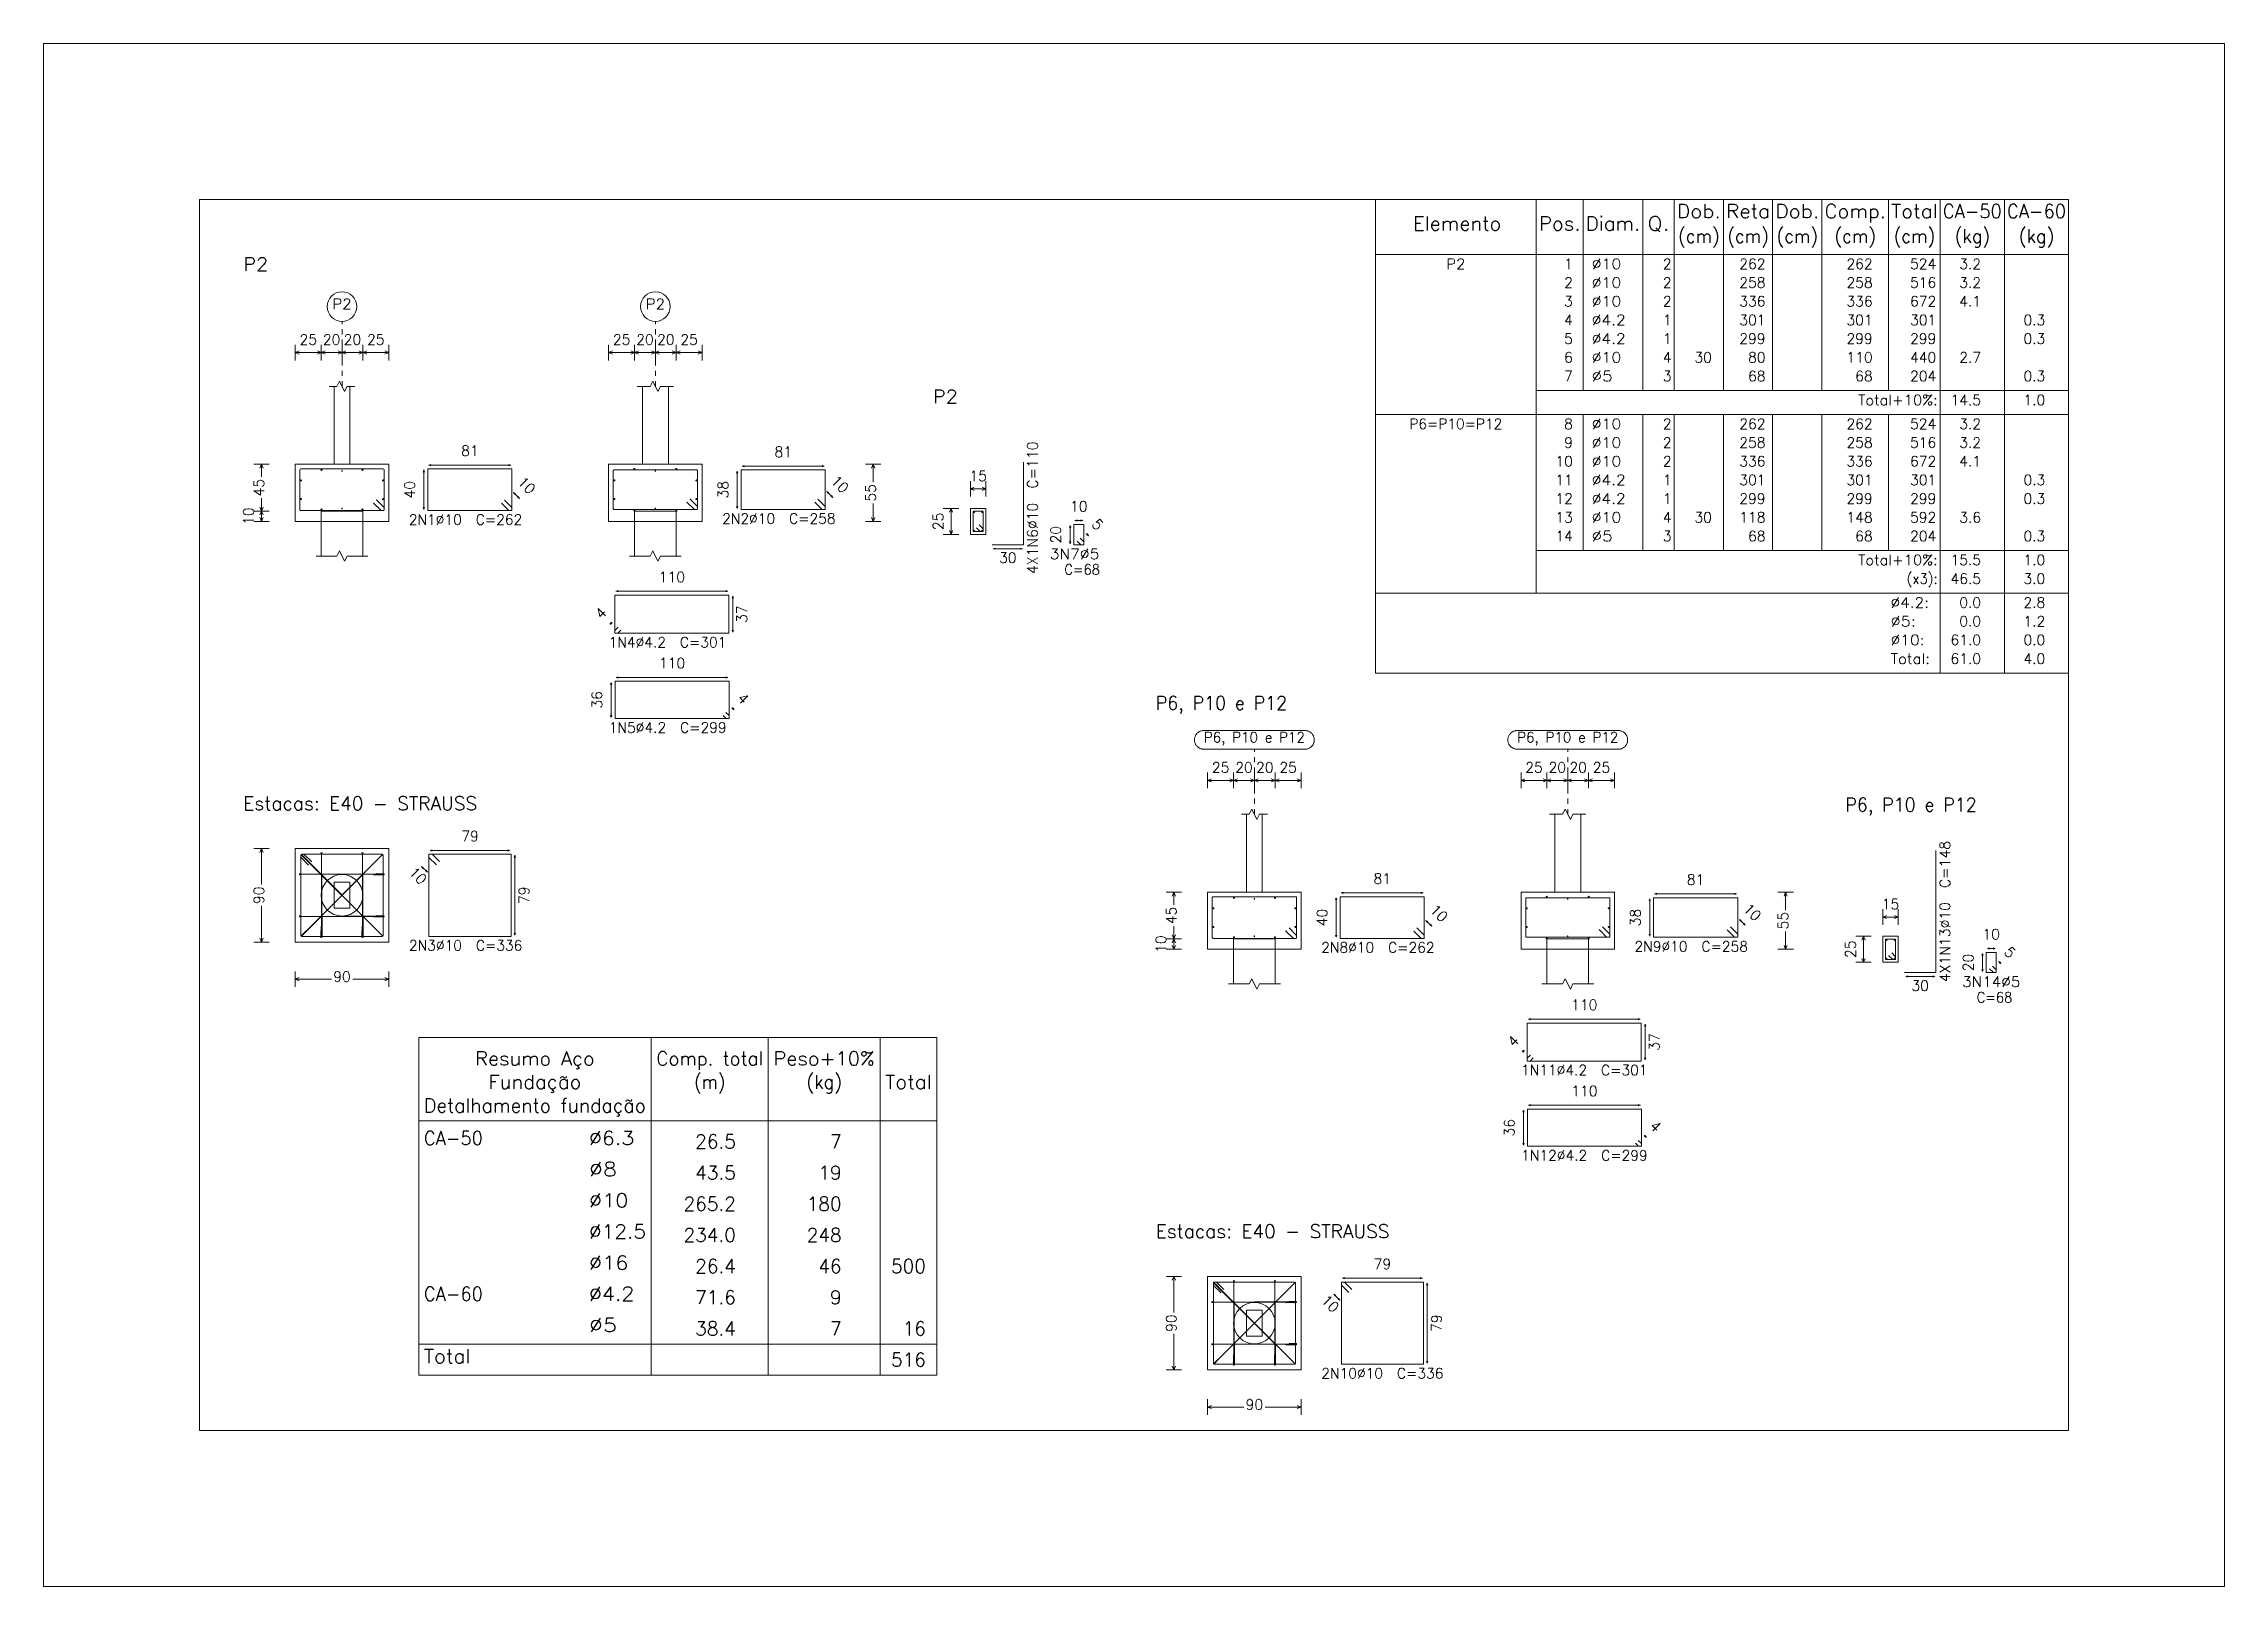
# Model space of a CAD drawing. Header units: millimetres. Extents: x 0 to 376, y 0 to 134.
# Drawn here: x 88.39 to 130.39, y 92.2 to 121.9 of the extents above; entities that cross this region are included whole.
import ezdxf
from ezdxf.enums import TextEntityAlignment as Align

# ---------------------------------------------------------------- set-up
doc = ezdxf.new("R2010")
doc.units = ezdxf.units.MM
doc.linetypes.add('CYPE_PUNTO', pattern=[0.075, 0, -0.075])
for name, color, linetype, lineweight in [('FUN_COTAS', 2, 'Continuous', 0), ('FUN_DES_ARMADURAS', 4, 'Continuous', 0), ('FUN_GEOMETRIA', 2, 'Continuous', 0), ('FUN_REFEREN', 2, 'Continuous', 0), ('FUN_TXT_ARMADURAS', 3, 'Continuous', 0), ('QUAD_BORDA', 1, 'Continuous', 20), ('QUAD_LIMITES', 2, 'Continuous', 0), ('TABELAS', 1, 'Continuous', 9), ('TEXTO_TABELAS', 1, 'Continuous', 0)]:
    doc.layers.add(name, color=color, linetype=linetype, lineweight=lineweight)
doc.styles.add('CYPETXT', font='romans__.ttf', dxfattribs={"height": 0.2})

msp = doc.modelspace()

# ---------------------------------------------------------------- texts
at = {"layer": 'FUN_COTAS', "style": 'CYPETXT'}
for s, width, p, p2 in [('P2', 0.935124, (93.9528, 116.7888), (94.3218, 116.7888)), ('P2', 0.935124, (99.9879, 116.7888), (100.3569, 116.7888)), ('25', 0.872274, (93.3193, 116.1035), (93.6553, 116.1035)), ('20', 0.872274, (93.7693, 116.1035), (94.1053, 116.1035)), ('20', 0.872274, (94.1693, 116.1035), (94.5053, 116.1035)), ('25', 0.872274, (94.6193, 116.1035), (94.9553, 116.1035)), ('25', 0.872274, (99.3544, 116.1035), (99.6904, 116.1035)), ('20', 0.872274, (99.8044, 116.1035), (100.1404, 116.1035)), ('20', 0.872274, (100.2044, 116.1035), (100.5404, 116.1035)), ('25', 0.872274, (100.6544, 116.1035), (100.9904, 116.1035)), ('15', 0.872274, (106.221, 113.4793), (106.557, 113.4793)), ('P6, P10 e P12', 0.795538, (110.7354, 108.4465), (112.6824, 108.4465)), ('P6, P10 e P12', 0.795538, (116.7705, 108.4465), (118.7175, 108.4465)), ('25', 0.872274, (110.8909, 107.8665), (111.2269, 107.8665)), ('20', 0.872274, (111.3409, 107.8665), (111.6769, 107.8665)), ('20', 0.872274, (111.7409, 107.8665), (112.0769, 107.8665)), ('25', 0.872274, (112.1909, 107.8665), (112.5269, 107.8665)), ('25', 0.872274, (116.926, 107.8665), (117.262, 107.8665)), ('20', 0.872274, (117.376, 107.8665), (117.712, 107.8665)), ('20', 0.872274, (117.776, 107.8665), (118.112, 107.8665)), ('25', 0.872274, (118.226, 107.8665), (118.562, 107.8665)), ('15', 0.872274, (123.7926, 105.2348), (124.1286, 105.2348)), ('90', 0.872274, (93.9693, 103.8394), (94.3053, 103.8394)), ('90', 0.872274, (111.5409, 95.6024), (111.8769, 95.6024))]:
    msp.add_text(s, height=0.2, dxfattribs=dict(at, width=width)).set_placement(p, p2, align=Align.FIT)
at = {"layer": 'FUN_COTAS', "style": 'CYPETXT', "width": 0.872274}
for s, p, p2 in [('45', (92.6363, 113.1845), (92.6363, 113.5205)), ('55', (104.4178, 113.0845), (104.4178, 113.4205)), ('10', (92.4363, 112.6345), (92.4363, 112.9705)), ('25', (105.7178, 112.5345), (105.7178, 112.8705)), ('90', (92.6363, 105.3364), (92.6363, 105.6724)), ('45', (110.2079, 104.9475), (110.2079, 105.2835)), ('55', (121.9894, 104.8475), (121.9894, 105.1835)), ('10', (110.0079, 104.3975), (110.0079, 104.7335)), ('25', (123.2894, 104.2975), (123.2894, 104.6335)), ('90', (110.2079, 97.0994), (110.2079, 97.4354))]:
    msp.add_text(s, height=0.2, rotation=90, dxfattribs=at).set_placement(p, p2, align=Align.FIT)
at = {"layer": 'FUN_REFEREN', "style": 'CYPETXT'}
for s, width, p, p2 in [('P2', 0.935124, (92.2363, 117.5242), (92.716, 117.5242)), ('P6, P10 e P12', 0.795538, (109.8079, 109.0765), (112.339, 109.0765))]:
    msp.add_text(s, height=0.26, dxfattribs=dict(at, width=width)).set_placement(p, p2, align=Align.FIT)
at = {"layer": 'FUN_TXT_ARMADURAS', "style": 'CYPETXT'}
for s, height, width, p, p2 in [('P2', 0.26, 0.935124, (105.5178, 114.9761), (105.9975, 114.9761)), ('81', 0.2, 0.872274, (96.4323, 113.9625), (96.7683, 113.9625)), ('81', 0.2, 0.872274, (102.4674, 113.9425), (102.8034, 113.9425)), ('10', 0.2, 0.872274, (108.161, 112.8925), (108.497, 112.8925)), ('2N1%%c10  C=262', 0.2, 0.819881, (95.4243, 112.6375), (97.6083, 112.6375)), ('2N2%%c10  C=258', 0.2, 0.819881, (101.4594, 112.6575), (103.6434, 112.6575)), ('3N7%%c5', 0.2, 0.953428, (107.768, 111.9775), (108.722, 111.9775)), ('110', 0.2, 0.872274, (100.2388, 111.5328), (100.7428, 111.5328)), ('30', 0.2, 0.872274, (106.793, 111.9025), (107.129, 111.9025)), (' C=68', 0.2, 0.752788, (107.924, 111.6775), (108.734, 111.6775)), ('1N4%%c4.2  C=301', 0.2, 0.821025, (99.2728, 110.2762), (101.5408, 110.2762)), ('110', 0.2, 0.872274, (100.2418, 109.8742), (100.7458, 109.8742)), ('1N5%%c4.2  C=299', 0.2, 0.821025, (99.2758, 108.6344), (101.5438, 108.6344)), ('Estacas: E40 - STRAUSS', 0.26, 0.863788, (92.2363, 107.1444), (96.7408, 107.1444)), ('P6, P10 e P12', 0.26, 0.795538, (123.0894, 107.1191), (125.6205, 107.1191)), ('79', 0.2, 0.872274, (96.4346, 106.5444), (96.7706, 106.5444)), ('81', 0.2, 0.872274, (114.0039, 105.7255), (114.3399, 105.7255)), ('81', 0.2, 0.872274, (120.039, 105.7055), (120.375, 105.7055)), ('2N3%%c10  C=336', 0.2, 0.819881, (95.4266, 104.4394), (97.6106, 104.4394)), ('2N8%%c10  C=262', 0.2, 0.819881, (112.9959, 104.4005), (115.1799, 104.4005)), ('2N9%%c10  C=258', 0.2, 0.819881, (119.031, 104.4205), (121.215, 104.4205)), ('10', 0.2, 0.872274, (125.7326, 104.6555), (126.0686, 104.6555)), ('30', 0.2, 0.872274, (124.3646, 103.6655), (124.7006, 103.6655)), ('3N14%%c5', 0.2, 0.940329, (125.3396, 103.7405), (126.4616, 103.7405)), ('110', 0.2, 0.872274, (117.8104, 103.2958), (118.3144, 103.2958)), (' C=68', 0.2, 0.752788, (125.4956, 103.4405), (126.3056, 103.4405)), ('1N11%%c4.2  C=301', 0.2, 0.824365, (116.8444, 102.0392), (119.2804, 102.0392)), ('110', 0.2, 0.872274, (117.8134, 101.6372), (118.3174, 101.6372)), ('1N12%%c4.2  C=299', 0.2, 0.824365, (116.8474, 100.3974), (119.2834, 100.3974)), ('Estacas: E40 - STRAUSS', 0.26, 0.863788, (109.8079, 98.9074), (114.3124, 98.9074)), ('79', 0.2, 0.872274, (114.0062, 98.3074), (114.3422, 98.3074)), ('2N10%%c10  C=336', 0.2, 0.823414, (112.9982, 96.2024), (115.3502, 96.2024))]:
    msp.add_text(s, height=height, dxfattribs=dict(at, width=width)).set_placement(p, p2, align=Align.FIT)
for s, rotation, width, p, p2 in [('4X1N6%%c10  C=110', 90, 0.83634, (107.536, 111.6901), (107.536, 114.2401)), ('40', 90, 0.872274, (95.5403, 113.1445), (95.5403, 113.4805)), ('10', 315.00124, 0.872274, (97.5036, 113.4448), (97.7412, 113.2073)), ('38', 90, 0.872274, (101.5754, 113.1445), (101.5754, 113.4805)), ('10', 315.00247, 0.872274, (103.5388, 113.4648), (103.7764, 113.2273)), ('20', 90, 0.872274, (107.984, 112.2795), (107.984, 112.6155)), ('5', 314.99258, 0.872274, (108.5591, 112.632), (108.6779, 112.5132)), ('4', 45, 0.872274, (99.1342, 110.8055), (99.253, 110.9243)), ('37', 90, 0.872274, (101.938, 110.749), (101.938, 111.085)), ('36', 90, 0.872274, (99.1466, 109.0988), (99.1466, 109.4348)), ('4', 315, 0.872274, (101.7317, 109.2825), (101.8504, 109.1637)), ('4X1N13%%c10  C=148', 90, 0.838475, (125.1076, 103.8331), (125.1076, 106.5511)), ('10', 315, 0.872274, (95.411, 105.929), (95.6486, 105.6914)), ('79', 90, 0.872274, (97.7426, 105.3364), (97.7426, 105.6724)), ('40', 90, 0.872274, (113.1119, 104.9075), (113.1119, 105.2435)), ('10', 315.00124, 0.872274, (115.0752, 105.2078), (115.3128, 104.9703)), ('38', 90, 0.872274, (119.147, 104.9075), (119.147, 105.2435)), ('10', 315.00247, 0.872274, (121.1104, 105.2278), (121.348, 104.9903)), ('20', 90, 0.872274, (125.5556, 104.0425), (125.5556, 104.3785)), ('5', 314.99258, 0.872274, (126.1307, 104.395), (126.2495, 104.2762)), ('4', 45, 0.872274, (116.7058, 102.5685), (116.8246, 102.6873)), ('37', 90, 0.872274, (119.5096, 102.512), (119.5096, 102.848)), ('36', 90, 0.872274, (116.7182, 100.8618), (116.7182, 101.1978)), ('4', 315, 0.872274, (119.3033, 101.0455), (119.422, 100.9267)), ('10', 315, 0.872274, (112.9826, 97.692), (113.2202, 97.4544)), ('79', 90, 0.872274, (115.3142, 97.0994), (115.3142, 97.4354))]:
    msp.add_text(s, height=0.2, rotation=rotation, dxfattribs=dict(at, width=width)).set_placement(p, p2, align=Align.FIT)
at = {"layer": 'TEXTO_TABELAS', "style": 'CYPETXT'}
for s, height, width, p, p2 in [('Elemento', 0.26667, 0.923378, (114.7635, 118.3038), (116.4635, 118.3038)), ('Pos.', 0.26667, 0.930268, (117.1885, 118.3038), (117.9925, 118.3038)), ('Diam.', 0.26667, 0.924488, (118.0925, 118.3038), (119.1405, 118.3038)), ('Q.', 0.26667, 1.025806, (119.2805, 118.3038), (119.7045, 118.3038)), ('Dob.', 0.26667, 0.953523, (119.8445, 118.5438), (120.6925, 118.5438)), ('Reta', 0.26667, 0.94055, (120.7925, 118.5438), (121.6405, 118.5438)), ('Dob.', 0.26667, 0.953523, (121.7405, 118.5438), (122.5885, 118.5438)), ('Comp.', 0.26667, 0.895522, (122.6885, 118.5438), (123.8725, 118.5438)), ('Total', 0.26667, 0.935673, (123.9725, 118.5438), (124.8685, 118.5438)), ('CA-50', 0.26667, 0.813132, (124.9685, 118.5438), (126.1045, 118.5438)), ('CA-60', 0.26667, 0.813132, (126.2045, 118.5438), (127.3405, 118.5438)), ('(cm)', 0.26667, 0.819001, (119.8685, 118.0638), (120.6685, 118.0638)), ('(cm)', 0.26667, 0.819001, (120.8165, 118.0638), (121.6165, 118.0638)), ('(cm)', 0.26667, 0.819001, (121.7645, 118.0638), (122.5645, 118.0638)), ('(cm)', 0.26667, 0.819001, (122.8805, 118.0638), (123.6805, 118.0638)), ('(cm)', 0.26667, 0.819001, (124.0205, 118.0638), (124.8205, 118.0638)), ('(kg)', 0.26667, 0.827954, (125.1945, 118.0638), (125.8785, 118.0638)), ('(kg)', 0.26667, 0.827954, (126.4305, 118.0638), (127.1145, 118.0638)), ('P2', 0.2, 0.935124, (115.404, 117.5605), (115.773, 117.5605)), ('1', 0.2, 0.872274, (117.6745, 117.5605), (117.8425, 117.5605)), ('%%c10', 0.2, 0.955414, (118.2055, 117.5605), (118.7755, 117.5605)), ('2', 0.2, 0.872274, (119.5765, 117.5605), (119.7445, 117.5605)), ('262', 0.2, 0.872274, (121.0485, 117.5605), (121.5525, 117.5605)), ('262', 0.2, 0.872274, (123.1125, 117.5605), (123.6165, 117.5605)), ('524', 0.2, 0.872274, (124.3365, 117.5605), (124.8405, 117.5605)), ('3.2', 0.2, 0.868127, (125.2845, 117.5605), (125.7045, 117.5605)), ('2', 0.2, 0.872274, (117.6745, 117.2005), (117.8425, 117.2005)), ('%%c10', 0.2, 0.955414, (118.2055, 117.2005), (118.7755, 117.2005)), ('2', 0.2, 0.872274, (119.5765, 117.2005), (119.7445, 117.2005)), ('258', 0.2, 0.872274, (121.0485, 117.2005), (121.5525, 117.2005)), ('258', 0.2, 0.872274, (123.1125, 117.2005), (123.6165, 117.2005)), ('516', 0.2, 0.872274, (124.3365, 117.2005), (124.8405, 117.2005)), ('3.2', 0.2, 0.868127, (125.2845, 117.2005), (125.7045, 117.2005)), ('3', 0.2, 0.872274, (117.6745, 116.8405), (117.8425, 116.8405)), ('%%c10', 0.2, 0.955414, (118.2055, 116.8405), (118.7755, 116.8405)), ('2', 0.2, 0.872274, (119.5765, 116.8405), (119.7445, 116.8405)), ('336', 0.2, 0.872274, (121.0485, 116.8405), (121.5525, 116.8405)), ('336', 0.2, 0.872274, (123.1125, 116.8405), (123.6165, 116.8405)), ('672', 0.2, 0.872274, (124.3365, 116.8405), (124.8405, 116.8405)), ('4.1', 0.2, 0.868127, (125.2845, 116.8405), (125.7045, 116.8405)), ('4', 0.2, 0.872274, (117.6745, 116.4805), (117.8425, 116.4805)), ('%%c4.2', 0.2, 0.940736, (118.2055, 116.4805), (118.8595, 116.4805)), ('1', 0.2, 0.872274, (119.5765, 116.4805), (119.7445, 116.4805)), ('301', 0.2, 0.872274, (121.0485, 116.4805), (121.5525, 116.4805)), ('301', 0.2, 0.872274, (123.1125, 116.4805), (123.6165, 116.4805)), ('301', 0.2, 0.872274, (124.3365, 116.4805), (124.8405, 116.4805)), ('0.3', 0.2, 0.868127, (126.5205, 116.4805), (126.9405, 116.4805)), ('5', 0.2, 0.872274, (117.6745, 116.1205), (117.8425, 116.1205)), ('6', 0.2, 0.872274, (117.6745, 115.7605), (117.8425, 115.7605)), ('%%c4.2', 0.2, 0.940736, (118.2055, 116.1205), (118.8595, 116.1205)), ('%%c10', 0.2, 0.955414, (118.2055, 115.7605), (118.7755, 115.7605)), ('4', 0.2, 0.872274, (119.5765, 115.7605), (119.7445, 115.7605)), ('1', 0.2, 0.872274, (119.5765, 116.1205), (119.7445, 116.1205)), ('30', 0.2, 0.872274, (120.1845, 115.7605), (120.5205, 115.7605)), ('299', 0.2, 0.872274, (121.0485, 116.1205), (121.5525, 116.1205)), ('80', 0.2, 0.872274, (121.2165, 115.7605), (121.5525, 115.7605)), ('299', 0.2, 0.872274, (123.1125, 116.1205), (123.6165, 116.1205)), ('110', 0.2, 0.872274, (123.1125, 115.7605), (123.6165, 115.7605)), ('299', 0.2, 0.872274, (124.3365, 116.1205), (124.8405, 116.1205)), ('440', 0.2, 0.872274, (124.3365, 115.7605), (124.8405, 115.7605)), ('2.7', 0.2, 0.868127, (125.2845, 115.7605), (125.7045, 115.7605)), ('0.3', 0.2, 0.868127, (126.5205, 116.1205), (126.9405, 116.1205)), ('7', 0.2, 0.872274, (117.6745, 115.4005), (117.8425, 115.4005)), ('%%c5', 0.2, 0.99505, (118.2055, 115.4005), (118.6075, 115.4005)), ('3', 0.2, 0.872274, (119.5765, 115.4005), (119.7445, 115.4005)), ('68', 0.2, 0.872274, (121.2165, 115.4005), (121.5525, 115.4005)), ('68', 0.2, 0.872274, (123.2805, 115.4005), (123.6165, 115.4005)), ('204', 0.2, 0.872274, (124.3365, 115.4005), (124.8405, 115.4005)), ('0.3', 0.2, 0.868127, (126.5205, 115.4005), (126.9405, 115.4005)), ('Total+10%:', 0.2, 0.906671, (123.3355, 114.9405), (124.8685, 114.9405)), ('14.5', 0.2, 0.869308, (125.1165, 114.9405), (125.7045, 114.9405)), ('1.0', 0.2, 0.868127, (126.5205, 114.9405), (126.9405, 114.9405)), ('P6=P10=P12', 0.2, 0.866473, (114.693, 114.4805), (116.484, 114.4805)), ('8', 0.2, 0.872274, (117.6745, 114.4805), (117.8425, 114.4805)), ('%%c10', 0.2, 0.955414, (118.2055, 114.4805), (118.7755, 114.4805)), ('2', 0.2, 0.872274, (119.5765, 114.4805), (119.7445, 114.4805)), ('262', 0.2, 0.872274, (121.0485, 114.4805), (121.5525, 114.4805)), ('262', 0.2, 0.872274, (123.1125, 114.4805), (123.6165, 114.4805)), ('524', 0.2, 0.872274, (124.3365, 114.4805), (124.8405, 114.4805)), ('3.2', 0.2, 0.868127, (125.2845, 114.4805), (125.7045, 114.4805)), ('9', 0.2, 0.872274, (117.6745, 114.1205), (117.8425, 114.1205)), ('%%c10', 0.2, 0.955414, (118.2055, 114.1205), (118.7755, 114.1205)), ('2', 0.2, 0.872274, (119.5765, 114.1205), (119.7445, 114.1205)), ('258', 0.2, 0.872274, (121.0485, 114.1205), (121.5525, 114.1205)), ('258', 0.2, 0.872274, (123.1125, 114.1205), (123.6165, 114.1205)), ('516', 0.2, 0.872274, (124.3365, 114.1205), (124.8405, 114.1205)), ('3.2', 0.2, 0.868127, (125.2845, 114.1205), (125.7045, 114.1205)), ('10', 0.2, 0.872274, (117.5065, 113.7605), (117.8425, 113.7605)), ('%%c10', 0.2, 0.955414, (118.2055, 113.7605), (118.7755, 113.7605)), ('2', 0.2, 0.872274, (119.5765, 113.7605), (119.7445, 113.7605)), ('336', 0.2, 0.872274, (121.0485, 113.7605), (121.5525, 113.7605)), ('336', 0.2, 0.872274, (123.1125, 113.7605), (123.6165, 113.7605)), ('672', 0.2, 0.872274, (124.3365, 113.7605), (124.8405, 113.7605)), ('4.1', 0.2, 0.868127, (125.2845, 113.7605), (125.7045, 113.7605)), ('11', 0.2, 0.872274, (117.5065, 113.4005), (117.8425, 113.4005)), ('%%c4.2', 0.2, 0.940736, (118.2055, 113.4005), (118.8595, 113.4005)), ('1', 0.2, 0.872274, (119.5765, 113.4005), (119.7445, 113.4005)), ('301', 0.2, 0.872274, (121.0485, 113.4005), (121.5525, 113.4005)), ('301', 0.2, 0.872274, (123.1125, 113.4005), (123.6165, 113.4005)), ('301', 0.2, 0.872274, (124.3365, 113.4005), (124.8405, 113.4005)), ('0.3', 0.2, 0.868127, (126.5205, 113.4005), (126.9405, 113.4005)), ('12', 0.2, 0.872274, (117.5065, 113.0405), (117.8425, 113.0405)), ('%%c4.2', 0.2, 0.940736, (118.2055, 113.0405), (118.8595, 113.0405)), ('1', 0.2, 0.872274, (119.5765, 113.0405), (119.7445, 113.0405)), ('299', 0.2, 0.872274, (121.0485, 113.0405), (121.5525, 113.0405)), ('299', 0.2, 0.872274, (123.1125, 113.0405), (123.6165, 113.0405)), ('299', 0.2, 0.872274, (124.3365, 113.0405), (124.8405, 113.0405)), ('0.3', 0.2, 0.868127, (126.5205, 113.0405), (126.9405, 113.0405)), ('13', 0.2, 0.872274, (117.5065, 112.6805), (117.8425, 112.6805)), ('%%c10', 0.2, 0.955414, (118.2055, 112.6805), (118.7755, 112.6805)), ('4', 0.2, 0.872274, (119.5765, 112.6805), (119.7445, 112.6805)), ('30', 0.2, 0.872274, (120.1845, 112.6805), (120.5205, 112.6805)), ('118', 0.2, 0.872274, (121.0485, 112.6805), (121.5525, 112.6805)), ('148', 0.2, 0.872274, (123.1125, 112.6805), (123.6165, 112.6805)), ('592', 0.2, 0.872274, (124.3365, 112.6805), (124.8405, 112.6805)), ('3.6', 0.2, 0.868127, (125.2845, 112.6805), (125.7045, 112.6805)), ('14', 0.2, 0.872274, (117.5065, 112.3205), (117.8425, 112.3205)), ('%%c5', 0.2, 0.99505, (118.2055, 112.3205), (118.6075, 112.3205)), ('3', 0.2, 0.872274, (119.5765, 112.3205), (119.7445, 112.3205)), ('68', 0.2, 0.872274, (121.2165, 112.3205), (121.5525, 112.3205)), ('68', 0.2, 0.872274, (123.2805, 112.3205), (123.6165, 112.3205)), ('204', 0.2, 0.872274, (124.3365, 112.3205), (124.8405, 112.3205)), ('0.3', 0.2, 0.868127, (126.5205, 112.3205), (126.9405, 112.3205)), ('Total+10%:', 0.2, 0.906671, (123.3355, 111.8605), (124.8685, 111.8605)), ('(x3):', 0.2, 0.820506, (124.2715, 111.5005), (124.8685, 111.5005)), ('15.5', 0.2, 0.869308, (125.1165, 111.8605), (125.7045, 111.8605)), ('1.0', 0.2, 0.868127, (126.5205, 111.8605), (126.9405, 111.8605)), ('46.5', 0.2, 0.869308, (125.1165, 111.5005), (125.7045, 111.5005)), ('3.0', 0.2, 0.868127, (126.5205, 111.5005), (126.9405, 111.5005)), ('%%c4.2:', 0.2, 0.929705, (123.9625, 111.0405), (124.7005, 111.0405)), ('%%c5:', 0.2, 0.966972, (123.9625, 110.6805), (124.4485, 110.6805)), ('0.0', 0.2, 0.868127, (125.2845, 111.0405), (125.7045, 111.0405)), ('0.0', 0.2, 0.868127, (125.2845, 110.6805), (125.7045, 110.6805)), ('2.8', 0.2, 0.868127, (126.5205, 111.0405), (126.9405, 111.0405)), ('1.2', 0.2, 0.868127, (126.5205, 110.6805), (126.9405, 110.6805)), ('%%c10:', 0.2, 0.940736, (123.9625, 110.3205), (124.6165, 110.3205)), ('61.0', 0.2, 0.869308, (125.1165, 110.3205), (125.7045, 110.3205)), ('0.0', 0.2, 0.868127, (126.5205, 110.3205), (126.9405, 110.3205)), ('Total:', 0.2, 0.925563, (123.9625, 109.9605), (124.7185, 109.9605)), ('61.0', 0.2, 0.869308, (125.1165, 109.9605), (125.7045, 109.9605)), ('4.0', 0.2, 0.868127, (126.5205, 109.9605), (126.9405, 109.9605)), ('Resumo Aço', 0.26667, 0.895546, (96.7027, 102.2312), (99.0027, 102.2312)), ('Comp. total', 0.266667, 0.822839, (100.1907, 102.2312), (102.2467, 102.2312)), ('Peso+10%', 0.26667, 0.916489, (102.4467, 102.2312), (104.3987, 102.2312)), ('(m)', 0.26667, 0.805297, (100.9187, 101.7778), (101.5187, 101.7778)), ('(kg)', 0.26667, 0.827954, (103.0807, 101.7778), (103.7647, 101.7778)), ('Fundação', 0.26667, 0.926873, (96.9587, 101.7778), (98.7467, 101.7778)), ('Total', 0.26667, 0.935673, (104.5987, 101.7778), (105.4947, 101.7778)), ('Detalhamento fundação', 0.266667, 0.876565, (95.7147, 101.3245), (99.9907, 101.3245)), ('CA-50', 0.26667, 0.813132, (95.7147, 100.6978), (96.8507, 100.6978)), ('%%c6.3', 0.26667, 0.940736, (98.8947, 100.6978), (99.7667, 100.6978)), ('26.5', 0.26667, 0.869308, (100.9387, 100.6312), (101.7227, 100.6312)), ('7', 0.2667, 0.872274, (103.5347, 100.6312), (103.7587, 100.6312)), ('%%c8', 0.26667, 0.99505, (98.8947, 100.0978), (99.4307, 100.0978)), ('43.5', 0.26667, 0.869308, (100.9387, 100.0312), (101.7227, 100.0312)), ('19', 0.26667, 0.872274, (103.3107, 100.0312), (103.7587, 100.0312)), ('%%c10', 0.26667, 0.955414, (98.8947, 99.4978), (99.6547, 99.4978)), ('265.2', 0.26667, 0.869965, (100.7147, 99.4312), (101.7227, 99.4312)), ('180', 0.26667, 0.872274, (103.0867, 99.4312), (103.7587, 99.4312)), ('%%c12.5', 0.26667, 0.925884, (98.8947, 98.8978), (99.9907, 98.8978)), ('234.0', 0.26667, 0.869965, (100.7147, 98.8312), (101.7227, 98.8312)), ('248', 0.26667, 0.872274, (103.0867, 98.8312), (103.7587, 98.8312)), ('%%c16', 0.26667, 0.955414, (98.8947, 98.2978), (99.6547, 98.2978)), ('26.4', 0.26667, 0.869308, (100.9387, 98.2312), (101.7227, 98.2312)), ('46', 0.26667, 0.872274, (103.3107, 98.2312), (103.7587, 98.2312)), ('500', 0.26667, 0.872274, (104.7107, 98.2312), (105.3827, 98.2312)), ('CA-60', 0.26667, 0.813132, (95.7147, 97.6978), (96.8507, 97.6978)), ('%%c4.2', 0.26667, 0.940736, (98.8947, 97.6978), (99.7667, 97.6978)), ('71.6', 0.26667, 0.869308, (100.9387, 97.6312), (101.7227, 97.6312)), ('9', 0.2667, 0.872274, (103.5347, 97.6312), (103.7587, 97.6312)), ('%%c5', 0.26667, 0.99505, (98.8947, 97.0978), (99.4307, 97.0978)), ('38.4', 0.26667, 0.869308, (100.9387, 97.0312), (101.7227, 97.0312)), ('7', 0.2667, 0.872274, (103.5347, 97.0312), (103.7587, 97.0312)), ('16', 0.26667, 0.872274, (104.9347, 97.0312), (105.3827, 97.0312)), ('Total', 0.26667, 0.935673, (95.7147, 96.4978), (96.6107, 96.4978)), ('516', 0.26667, 0.872274, (104.7107, 96.4312), (105.3827, 96.4312))]:
    msp.add_text(s, height=height, dxfattribs=dict(at, width=width)).set_placement(p, p2, align=Align.FIT)

# ---------------------------------------------------------------- hatches: boundary and pattern name
at = {"layer": 'FUN_DES_ARMADURAS'}
h = msp.add_hatch(color=256, dxfattribs=at)
edge = h.paths.add_edge_path(flags=0)
edge.add_arc((94.7459, 113.0539), 0.0016, 0, 360)
h = msp.add_hatch(color=256, dxfattribs=at)
edge = h.paths.add_edge_path(flags=0)
edge.add_arc((94.8059, 113.1139), 0.0016, 0, 360)
h = msp.add_hatch(color=256, dxfattribs=at)
edge = h.paths.add_edge_path(flags=0)
edge.add_arc((100.781, 113.0739), 0.0016, 0, 360)
h = msp.add_hatch(color=256, dxfattribs=at)
edge = h.paths.add_edge_path(flags=0)
edge.add_arc((100.841, 113.1339), 0.0016, 0, 360)
h = msp.add_hatch(color=256, dxfattribs=at)
edge = h.paths.add_edge_path(flags=0)
edge.add_arc((106.3584, 112.5782), 0.0016, 0, 360)
h = msp.add_hatch(color=256, dxfattribs=at)
edge = h.paths.add_edge_path(flags=0)
edge.add_arc((106.4133, 112.6332), 0.0016, 0, 360)
h = msp.add_hatch(color=256, dxfattribs=at)
edge = h.paths.add_edge_path(flags=0)
edge.add_arc((93.4001, 106.2349), 0.0016, 0, 360)
h = msp.add_hatch(color=256, dxfattribs=at)
edge = h.paths.add_edge_path(flags=0)
edge.add_arc((93.4447, 106.2028), 0.0016, 0, 360)
h = msp.add_hatch(color=256, dxfattribs=at)
edge = h.paths.add_edge_path(flags=0)
edge.add_arc((93.4887, 106.093), 0.0016, 0, 360)
h = msp.add_hatch(color=256, dxfattribs=at)
edge = h.paths.add_edge_path(flags=0)
edge.add_arc((93.5487, 106.153), 0.0016, 0, 360)
h = msp.add_hatch(color=256, dxfattribs=at)
edge = h.paths.add_edge_path(flags=0)
edge.add_arc((94.7459, 105.9), 0.0016, 0, 360)
h = msp.add_hatch(color=256, dxfattribs=at)
edge = h.paths.add_edge_path(flags=0)
edge.add_arc((94.8059, 105.9211), 0.0016, 0, 360)
h = msp.add_hatch(color=256, dxfattribs=at)
edge = h.paths.add_edge_path(flags=0)
edge.add_arc((94.7459, 105.09), 0.0016, 0, 360)
h = msp.add_hatch(color=256, dxfattribs=at)
edge = h.paths.add_edge_path(flags=0)
edge.add_arc((94.8059, 105.1111), 0.0016, 0, 360)
h = msp.add_hatch(color=256, dxfattribs=at)
edge = h.paths.add_edge_path(flags=0)
edge.add_arc((93.4069, 104.7673), 0.0016, 0, 360)
h = msp.add_hatch(color=256, dxfattribs=at)
edge = h.paths.add_edge_path(flags=0)
edge.add_arc((93.4389, 104.8118), 0.0016, 0, 360)
h = msp.add_hatch(color=256, dxfattribs=at)
edge = h.paths.add_edge_path(flags=0)
edge.add_arc((93.7329, 104.8959), 0.0016, 0, 360)
h = msp.add_hatch(color=256, dxfattribs=at)
edge = h.paths.add_edge_path(flags=0)
edge.add_arc((93.7541, 104.8359), 0.0016, 0, 360)
h = msp.add_hatch(color=256, dxfattribs=at)
edge = h.paths.add_edge_path(flags=0)
edge.add_arc((94.5229, 104.8959), 0.0016, 0, 360)
h = msp.add_hatch(color=256, dxfattribs=at)
edge = h.paths.add_edge_path(flags=0)
edge.add_arc((94.5441, 104.8359), 0.0016, 0, 360)
h = msp.add_hatch(color=256, dxfattribs=at)
edge = h.paths.add_edge_path(flags=0)
edge.add_arc((112.3175, 104.8169), 0.0016, 0, 360)
h = msp.add_hatch(color=256, dxfattribs=at)
edge = h.paths.add_edge_path(flags=0)
edge.add_arc((112.3775, 104.8769), 0.0016, 0, 360)
h = msp.add_hatch(color=256, dxfattribs=at)
edge = h.paths.add_edge_path(flags=0)
edge.add_arc((118.3526, 104.8369), 0.0016, 0, 360)
h = msp.add_hatch(color=256, dxfattribs=at)
edge = h.paths.add_edge_path(flags=0)
edge.add_arc((118.4126, 104.8969), 0.0016, 0, 360)
h = msp.add_hatch(color=256, dxfattribs=at)
edge = h.paths.add_edge_path(flags=0)
edge.add_arc((123.93, 104.3412), 0.0016, 0, 360)
h = msp.add_hatch(color=256, dxfattribs=at)
edge = h.paths.add_edge_path(flags=0)
edge.add_arc((123.9849, 104.3962), 0.0016, 0, 360)
h = msp.add_hatch(color=256, dxfattribs=at)
edge = h.paths.add_edge_path(flags=0)
edge.add_arc((110.9717, 97.9979), 0.0016, 0, 360)
h = msp.add_hatch(color=256, dxfattribs=at)
edge = h.paths.add_edge_path(flags=0)
edge.add_arc((111.0163, 97.9658), 0.0016, 0, 360)
h = msp.add_hatch(color=256, dxfattribs=at)
edge = h.paths.add_edge_path(flags=0)
edge.add_arc((111.1203, 97.916), 0.0016, 0, 360)
h = msp.add_hatch(color=256, dxfattribs=at)
edge = h.paths.add_edge_path(flags=0)
edge.add_arc((111.0603, 97.856), 0.0016, 0, 360)
h = msp.add_hatch(color=256, dxfattribs=at)
edge = h.paths.add_edge_path(flags=0)
edge.add_arc((112.3175, 97.663), 0.0016, 0, 360)
h = msp.add_hatch(color=256, dxfattribs=at)
edge = h.paths.add_edge_path(flags=0)
edge.add_arc((112.3775, 97.6841), 0.0016, 0, 360)
h = msp.add_hatch(color=256, dxfattribs=at)
edge = h.paths.add_edge_path(flags=0)
edge.add_arc((111.3045, 96.6589), 0.0016, 0, 360)
h = msp.add_hatch(color=256, dxfattribs=at)
edge = h.paths.add_edge_path(flags=0)
edge.add_arc((111.3257, 96.5989), 0.0016, 0, 360)
h = msp.add_hatch(color=256, dxfattribs=at)
edge = h.paths.add_edge_path(flags=0)
edge.add_arc((112.0945, 96.6589), 0.0016, 0, 360)
h = msp.add_hatch(color=256, dxfattribs=at)
edge = h.paths.add_edge_path(flags=0)
edge.add_arc((112.1157, 96.5989), 0.0016, 0, 360)
h = msp.add_hatch(color=256, dxfattribs=at)
edge = h.paths.add_edge_path(flags=0)
edge.add_arc((112.3175, 96.853), 0.0016, 0, 360)
h = msp.add_hatch(color=256, dxfattribs=at)
edge = h.paths.add_edge_path(flags=0)
edge.add_arc((112.3775, 96.8741), 0.0016, 0, 360)
h = msp.add_hatch(color=256, dxfattribs=at)
edge = h.paths.add_edge_path(flags=0)
edge.add_arc((110.9785, 96.5303), 0.0016, 0, 360)
h = msp.add_hatch(color=256, dxfattribs=at)
edge = h.paths.add_edge_path(flags=0)
edge.add_arc((111.0105, 96.5748), 0.0016, 0, 360)

# ---------------------------------------------------------------- linework, layer by layer
at = {"layer": 'FUN_COTAS', "linetype": 'CYPE_PUNTO'}
for p, q in [((94.1373, 115.3025), (94.1373, 116.5535)), ((100.1724, 115.3025), (100.1724, 116.5535)), ((111.7089, 107.0655), (111.7089, 108.3165)), ((117.744, 107.0655), (117.744, 108.3165))]:
    msp.add_line(p, q, dxfattribs=at)
at = {"layer": 'FUN_COTAS'}
for p, q in [((93.2373, 115.8035), (93.2373, 116.1035)), ((93.2373, 115.9535), (93.3123, 115.9835)), ((93.2373, 115.9535), (93.3123, 115.9235)), ((93.2373, 115.9535), (93.7373, 115.9535)), ((93.7373, 115.9535), (93.6623, 115.9835)), ((93.7373, 115.9535), (93.6623, 115.9235)), ((93.7373, 115.8035), (93.7373, 116.1035)), ((93.7373, 115.8035), (93.7373, 116.1035)), ((93.7373, 115.9535), (93.8123, 115.9835)), ((93.7373, 115.9535), (93.8123, 115.9235)), ((93.7373, 115.9535), (94.1373, 115.9535)), ((94.1373, 115.9535), (94.0623, 115.9835)), ((94.1373, 115.9535), (94.0623, 115.9235)), ((94.1373, 115.8035), (94.1373, 116.1035)), ((94.1373, 115.8035), (94.1373, 116.1035)), ((94.1373, 115.9535), (94.2123, 115.9835)), ((94.1373, 115.9535), (94.2123, 115.9235)), ((94.1373, 115.9535), (94.5373, 115.9535)), ((94.5373, 115.9535), (94.4623, 115.9835)), ((94.5373, 115.9535), (94.4623, 115.9235)), ((94.5373, 115.8035), (94.5373, 116.1035)), ((94.5373, 115.8035), (94.5373, 116.1035)), ((94.5373, 115.9535), (94.6123, 115.9835)), ((94.5373, 115.9535), (94.6123, 115.9235)), ((94.5373, 115.9535), (95.0373, 115.9535)), ((95.0373, 115.9535), (94.9623, 115.9835)), ((95.0373, 115.9535), (94.9623, 115.9235)), ((95.0373, 115.8035), (95.0373, 116.1035)), ((99.2724, 115.8035), (99.2724, 116.1035)), ((99.2724, 115.9535), (99.3474, 115.9835)), ((99.2724, 115.9535), (99.3474, 115.9235)), ((99.2724, 115.9535), (99.7724, 115.9535)), ((99.7724, 115.9535), (99.6974, 115.9835)), ((99.7724, 115.9535), (99.6974, 115.9235)), ((99.7724, 115.8035), (99.7724, 116.1035)), ((99.7724, 115.8035), (99.7724, 116.1035)), ((99.7724, 115.9535), (99.8474, 115.9835)), ((99.7724, 115.9535), (99.8474, 115.9235)), ((99.7724, 115.9535), (100.1724, 115.9535)), ((100.1724, 115.9535), (100.0974, 115.9835)), ((100.1724, 115.9535), (100.0974, 115.9235)), ((100.1724, 115.8035), (100.1724, 116.1035)), ((100.1724, 115.8035), (100.1724, 116.1035)), ((100.1724, 115.9535), (100.2474, 115.9835)), ((100.1724, 115.9535), (100.2474, 115.9235)), ((100.1724, 115.9535), (100.5724, 115.9535)), ((100.5724, 115.9535), (100.4974, 115.9835)), ((100.5724, 115.9535), (100.4974, 115.9235)), ((100.5724, 115.8035), (100.5724, 116.1035)), ((100.5724, 115.8035), (100.5724, 116.1035)), ((100.5724, 115.9535), (100.6474, 115.9835)), ((100.5724, 115.9535), (100.6474, 115.9235)), ((100.5724, 115.9535), (101.0724, 115.9535)), ((101.0724, 115.9535), (100.9974, 115.9835)), ((101.0724, 115.9535), (100.9974, 115.9235)), ((101.0724, 115.8035), (101.0724, 116.1035)), ((92.4363, 113.8025), (92.7363, 113.8025)), ((92.5863, 113.8025), (92.5563, 113.7275)), ((92.5863, 113.8025), (92.6163, 113.7275)), ((92.5863, 113.558), (92.5863, 113.8025)), ((104.2178, 113.8025), (104.5178, 113.8025)), ((104.3678, 113.8025), (104.3378, 113.7275)), ((104.3678, 113.8025), (104.3978, 113.7275)), ((104.3678, 113.458), (104.3678, 113.8025)), ((106.239, 113.1793), (106.239, 113.4793)), ((106.539, 113.1793), (106.539, 113.4793)), ((92.5863, 112.9025), (92.5863, 113.147)), ((104.3678, 112.7025), (104.3678, 113.047)), ((106.239, 113.3294), (106.314, 113.3594)), ((106.239, 113.3294), (106.314, 113.2994)), ((106.239, 113.3294), (106.539, 113.3294)), ((106.539, 113.3294), (106.464, 113.3594)), ((106.539, 113.3294), (106.464, 113.2994)), ((92.4363, 112.9025), (92.7363, 112.9025)), ((92.4363, 112.9025), (92.7363, 112.9025)), ((92.4363, 112.7025), (92.7363, 112.7025)), ((92.5863, 112.9025), (92.5563, 112.9775)), ((92.5863, 112.9025), (92.5563, 112.8275)), ((92.5863, 112.7025), (92.5563, 112.7775)), ((92.5863, 112.9025), (92.6163, 112.9775)), ((92.5863, 112.9025), (92.6163, 112.8275)), ((92.5863, 112.7025), (92.5863, 112.9025)), ((92.5863, 112.7025), (92.6163, 112.7775)), ((104.2178, 112.7025), (104.5178, 112.7025)), ((104.3678, 112.7025), (104.3378, 112.7775)), ((104.3678, 112.7025), (104.3978, 112.7775)), ((105.7178, 112.9525), (106.0178, 112.9525)), ((105.8678, 112.9525), (105.8378, 112.8775)), ((105.8678, 112.9525), (105.8978, 112.8775)), ((105.8678, 112.4525), (105.8678, 112.9525)), ((105.7178, 112.4525), (106.0178, 112.4525)), ((105.8678, 112.4525), (105.8378, 112.5275)), ((105.8678, 112.4525), (105.8978, 112.5275)), ((110.8089, 107.5665), (110.8089, 107.8665)), ((110.8089, 107.7165), (110.8839, 107.7465)), ((110.8089, 107.7165), (110.8839, 107.6865)), ((110.8089, 107.7165), (111.3089, 107.7165)), ((111.3089, 107.7165), (111.2339, 107.7465)), ((111.3089, 107.7165), (111.2339, 107.6865)), ((111.3089, 107.5665), (111.3089, 107.8665)), ((111.3089, 107.5665), (111.3089, 107.8665)), ((111.3089, 107.7165), (111.3839, 107.7465)), ((111.3089, 107.7165), (111.3839, 107.6865)), ((111.3089, 107.7165), (111.7089, 107.7165)), ((111.7089, 107.7165), (111.6339, 107.7465)), ((111.7089, 107.7165), (111.6339, 107.6865)), ((111.7089, 107.5665), (111.7089, 107.8665)), ((111.7089, 107.5665), (111.7089, 107.8665)), ((111.7089, 107.7165), (111.7839, 107.7465)), ((111.7089, 107.7165), (111.7839, 107.6865)), ((111.7089, 107.7165), (112.1089, 107.7165)), ((112.1089, 107.7165), (112.0339, 107.7465)), ((112.1089, 107.7165), (112.0339, 107.6865)), ((112.1089, 107.5665), (112.1089, 107.8665)), ((112.1089, 107.5665), (112.1089, 107.8665)), ((112.1089, 107.7165), (112.1839, 107.7465)), ((112.1089, 107.7165), (112.1839, 107.6865)), ((112.1089, 107.7165), (112.6089, 107.7165)), ((112.6089, 107.7165), (112.5339, 107.7465)), ((112.6089, 107.7165), (112.5339, 107.6865)), ((112.6089, 107.5665), (112.6089, 107.8665)), ((116.844, 107.5665), (116.844, 107.8665)), ((116.844, 107.7165), (116.919, 107.7465)), ((116.844, 107.7165), (116.919, 107.6865)), ((116.844, 107.7165), (117.344, 107.7165)), ((117.344, 107.7165), (117.269, 107.7465)), ((117.344, 107.7165), (117.269, 107.6865)), ((117.344, 107.5665), (117.344, 107.8665)), ((117.344, 107.5665), (117.344, 107.8665)), ((117.344, 107.7165), (117.419, 107.7465)), ((117.344, 107.7165), (117.419, 107.6865)), ((117.344, 107.7165), (117.744, 107.7165)), ((117.744, 107.7165), (117.669, 107.7465)), ((117.744, 107.7165), (117.669, 107.6865)), ((117.744, 107.5665), (117.744, 107.8665)), ((117.744, 107.5665), (117.744, 107.8665)), ((117.744, 107.7165), (117.819, 107.7465)), ((117.744, 107.7165), (117.819, 107.6865)), ((117.744, 107.7165), (118.144, 107.7165)), ((118.144, 107.7165), (118.069, 107.7465)), ((118.144, 107.7165), (118.069, 107.6865)), ((118.144, 107.5665), (118.144, 107.8665)), ((118.144, 107.5665), (118.144, 107.8665)), ((118.144, 107.7165), (118.219, 107.7465)), ((118.144, 107.7165), (118.219, 107.6865)), ((118.144, 107.7165), (118.644, 107.7165)), ((118.644, 107.7165), (118.569, 107.7465)), ((118.644, 107.7165), (118.569, 107.6865)), ((118.644, 107.5665), (118.644, 107.8665)), ((92.4363, 106.4044), (92.7363, 106.4044)), ((92.5863, 106.4044), (92.5563, 106.3294)), ((92.5863, 106.4044), (92.6163, 106.3294)), ((92.5863, 105.7099), (92.5863, 106.4044)), ((110.0079, 105.5655), (110.3079, 105.5655)), ((110.1579, 105.5655), (110.1279, 105.4905)), ((110.1579, 105.5655), (110.1879, 105.4905)), ((110.1579, 105.321), (110.1579, 105.5655)), ((121.7894, 105.5655), (122.0894, 105.5655)), ((121.9394, 105.5655), (121.9094, 105.4905)), ((121.9394, 105.5655), (121.9694, 105.4905)), ((121.9394, 105.221), (121.9394, 105.5655)), ((92.5863, 104.6044), (92.5863, 105.2989)), ((123.8106, 104.9348), (123.8106, 105.2348)), ((123.8106, 105.0849), (123.8856, 105.1149)), ((123.8106, 105.0849), (123.8856, 105.0549)), ((123.8106, 105.0849), (124.1106, 105.0849)), ((124.1106, 105.0849), (124.0356, 105.1149)), ((124.1106, 105.0849), (124.0356, 105.0549)), ((124.1106, 104.9348), (124.1106, 105.2348)), ((92.4363, 104.6044), (92.7363, 104.6044)), ((92.5863, 104.6044), (92.5563, 104.6794)), ((92.5863, 104.6044), (92.6163, 104.6794)), ((110.0079, 104.6655), (110.3079, 104.6655)), ((110.0079, 104.6655), (110.3079, 104.6655)), ((110.1579, 104.6655), (110.1279, 104.7405)), ((110.1579, 104.6655), (110.1279, 104.5905)), ((110.1579, 104.6655), (110.1579, 104.91)), ((110.1579, 104.6655), (110.1879, 104.7405)), ((110.1579, 104.6655), (110.1879, 104.5905)), ((110.1579, 104.4655), (110.1579, 104.6655)), ((121.9394, 104.4655), (121.9394, 104.81)), ((123.2894, 104.7155), (123.5894, 104.7155)), ((123.4394, 104.7155), (123.4094, 104.6405)), ((123.4394, 104.7155), (123.4694, 104.6405)), ((123.4394, 104.2155), (123.4394, 104.7155)), ((110.0079, 104.4655), (110.3079, 104.4655)), ((110.1579, 104.4655), (110.1279, 104.5405)), ((110.1579, 104.4655), (110.1879, 104.5405)), ((121.7894, 104.4655), (122.0894, 104.4655)), ((121.9394, 104.4655), (121.9094, 104.5405)), ((121.9394, 104.4655), (121.9694, 104.5405)), ((123.2894, 104.2155), (123.5894, 104.2155)), ((123.4394, 104.2155), (123.4094, 104.2905)), ((123.4394, 104.2155), (123.4694, 104.2905)), ((93.2373, 103.7394), (93.2373, 104.0394)), ((93.2373, 103.8894), (93.3123, 103.9194)), ((93.2373, 103.8894), (93.3123, 103.8594)), ((93.2373, 103.8894), (93.9318, 103.8894)), ((94.3428, 103.8894), (95.0373, 103.8894)), ((95.0373, 103.8894), (94.9623, 103.9194)), ((95.0373, 103.8894), (94.9623, 103.8594)), ((95.0373, 103.7394), (95.0373, 104.0394)), ((110.0079, 98.1674), (110.3079, 98.1674)), ((110.1579, 98.1674), (110.1279, 98.0924)), ((110.1579, 98.1674), (110.1879, 98.0924)), ((110.1579, 97.4729), (110.1579, 98.1674)), ((110.1579, 96.3674), (110.1579, 97.0619)), ((110.0079, 96.3674), (110.3079, 96.3674)), ((110.1579, 96.3674), (110.1279, 96.4424)), ((110.1579, 96.3674), (110.1879, 96.4424)), ((110.8089, 95.5024), (110.8089, 95.8024)), ((112.6089, 95.5024), (112.6089, 95.8024)), ((110.8089, 95.6524), (110.8839, 95.6824)), ((110.8089, 95.6524), (110.8839, 95.6224)), ((110.8089, 95.6524), (111.5034, 95.6524)), ((111.9144, 95.6524), (112.6089, 95.6524)), ((112.6089, 95.6524), (112.5339, 95.6824)), ((112.6089, 95.6524), (112.5339, 95.6224))]:
    msp.add_line(p, q, dxfattribs=at)
for points in [[(112.6824, 108.6765), (112.6944, 108.6761), (112.7064, 108.6749), (112.7183, 108.6729), (112.73, 108.6701), (112.7414, 108.6665), (112.7527, 108.6622), (112.7636, 108.6572), (112.7741, 108.6514), (112.7843, 108.6449), (112.794, 108.6378), (112.8031, 108.63), (112.8118, 108.6216), (112.8199, 108.6127), (112.8273, 108.6033), (112.8341, 108.5934), (112.8403, 108.583), (112.8457, 108.5723), (112.8504, 108.5612), (112.8543, 108.5498), (112.8575, 108.5382), (112.8599, 108.5264), (112.8615, 108.5145), (112.8623, 108.5025), (112.8623, 108.4905), (112.8615, 108.4785), (112.8599, 108.4666), (112.8575, 108.4548), (112.8543, 108.4432), (112.8504, 108.4318), (112.8457, 108.4207), (112.8403, 108.41), (112.8341, 108.3996), (112.8273, 108.3897), (112.8199, 108.3803), (112.8118, 108.3714), (112.8031, 108.363), (112.794, 108.3552), (112.7843, 108.3481), (112.7741, 108.3416), (112.7636, 108.3358), (112.7527, 108.3308), (112.7414, 108.3265), (112.73, 108.3229), (112.7183, 108.3201), (112.7064, 108.3181), (112.6944, 108.3169), (112.6824, 108.3165), (110.7354, 108.3165), (110.7234, 108.3169), (110.7114, 108.3181), (110.6995, 108.3201), (110.6878, 108.3229), (110.6764, 108.3265), (110.6651, 108.3308), (110.6542, 108.3358), (110.6437, 108.3416), (110.6335, 108.3481), (110.6238, 108.3552), (110.6147, 108.363), (110.606, 108.3714), (110.5979, 108.3803), (110.5905, 108.3897), (110.5837, 108.3996), (110.5775, 108.41), (110.5721, 108.4207), (110.5674, 108.4318), (110.5635, 108.4432), (110.5603, 108.4548), (110.5579, 108.4666), (110.5563, 108.4785), (110.5555, 108.4905), (110.5555, 108.5025), (110.5563, 108.5145), (110.5579, 108.5264), (110.5603, 108.5382), (110.5635, 108.5498), (110.5674, 108.5612), (110.5721, 108.5723), (110.5775, 108.583), (110.5837, 108.5934), (110.5905, 108.6033), (110.5979, 108.6127), (110.606, 108.6216), (110.6147, 108.63), (110.6238, 108.6378), (110.6335, 108.6449), (110.6437, 108.6514), (110.6542, 108.6572), (110.6651, 108.6622), (110.6764, 108.6665), (110.6878, 108.6701), (110.6995, 108.6729), (110.7114, 108.6749), (110.7234, 108.6761), (110.7354, 108.6765), (112.6824, 108.6765)], [(118.7175, 108.6765), (118.7296, 108.6761), (118.7415, 108.6749), (118.7534, 108.6729), (118.7651, 108.6701), (118.7766, 108.6665), (118.7878, 108.6622), (118.7987, 108.6572), (118.8093, 108.6514), (118.8194, 108.6449), (118.8291, 108.6378), (118.8383, 108.63), (118.8469, 108.6216), (118.855, 108.6127), (118.8625, 108.6033), (118.8693, 108.5934), (118.8754, 108.583), (118.8808, 108.5723), (118.8855, 108.5612), (118.8895, 108.5498), (118.8926, 108.5382), (118.895, 108.5264), (118.8966, 108.5145), (118.8974, 108.5025), (118.8974, 108.4905), (118.8966, 108.4785), (118.895, 108.4666), (118.8926, 108.4548), (118.8895, 108.4432), (118.8855, 108.4318), (118.8808, 108.4207), (118.8754, 108.41), (118.8693, 108.3996), (118.8625, 108.3897), (118.855, 108.3803), (118.8469, 108.3714), (118.8383, 108.363), (118.8291, 108.3552), (118.8194, 108.3481), (118.8093, 108.3416), (118.7987, 108.3358), (118.7878, 108.3308), (118.7766, 108.3265), (118.7651, 108.3229), (118.7534, 108.3201), (118.7415, 108.3181), (118.7296, 108.3169), (118.7175, 108.3165), (116.7705, 108.3165), (116.7585, 108.3169), (116.7466, 108.3181), (116.7347, 108.3201), (116.723, 108.3229), (116.7115, 108.3265), (116.7003, 108.3308), (116.6894, 108.3358), (116.6788, 108.3416), (116.6687, 108.3481), (116.659, 108.3552), (116.6498, 108.363), (116.6412, 108.3714), (116.6331, 108.3803), (116.6256, 108.3897), (116.6188, 108.3996), (116.6127, 108.41), (116.6073, 108.4207), (116.6026, 108.4318), (116.5986, 108.4432), (116.5955, 108.4548), (116.5931, 108.4666), (116.5915, 108.4785), (116.5906, 108.4905), (116.5906, 108.5025), (116.5915, 108.5145), (116.5931, 108.5264), (116.5955, 108.5382), (116.5986, 108.5498), (116.6026, 108.5612), (116.6073, 108.5723), (116.6127, 108.583), (116.6188, 108.5934), (116.6256, 108.6033), (116.6331, 108.6127), (116.6412, 108.6216), (116.6498, 108.63), (116.659, 108.6378), (116.6687, 108.6449), (116.6788, 108.6514), (116.6894, 108.6572), (116.7003, 108.6622), (116.7115, 108.6665), (116.723, 108.6701), (116.7347, 108.6729), (116.7466, 108.6749), (116.7585, 108.6761), (116.7705, 108.6765), (118.7175, 108.6765)]]:
    msp.add_lwpolyline(points, close=True, dxfattribs=at)
for centre in [(94.1373, 116.8388), (100.1724, 116.8388)]:
    msp.add_circle(centre, 0.2853, dxfattribs=at)
at = {"layer": 'FUN_DES_ARMADURAS'}
for p, q in [((93.3323, 113.4925), (93.3623, 113.4925)), ((93.3473, 113.4775), (93.3473, 113.5075)), ((93.7273, 113.6925), (93.7573, 113.6925)), ((93.7423, 113.6775), (93.7423, 113.7075)), ((94.131, 113.6783), (94.1436, 113.6783)), ((94.131, 113.6699), (94.1436, 113.6699)), ((94.1373, 113.672), (94.1373, 113.6846)), ((94.1373, 113.6636), (94.1373, 113.6762)), ((94.5173, 113.6925), (94.5473, 113.6925)), ((94.5323, 113.6775), (94.5323, 113.7075)), ((94.9123, 113.4925), (94.9423, 113.4925)), ((94.9273, 113.4775), (94.9273, 113.5075)), ((99.3674, 113.4925), (99.3974, 113.4925)), ((99.3824, 113.4775), (99.3824, 113.5075)), ((99.7524, 113.7125), (99.7824, 113.7125)), ((99.7674, 113.6975), (99.7674, 113.7275)), ((100.1661, 113.6783), (100.1787, 113.6783)), ((100.1661, 113.6699), (100.1787, 113.6699)), ((100.1724, 113.672), (100.1724, 113.6846)), ((100.1724, 113.6636), (100.1724, 113.6762)), ((100.5624, 113.7125), (100.5924, 113.7125)), ((100.5774, 113.6975), (100.5774, 113.7275)), ((100.9474, 113.4925), (100.9774, 113.4925)), ((100.9624, 113.4775), (100.9624, 113.5075)), ((93.3323, 113.1325), (93.3623, 113.1325)), ((93.3473, 113.1175), (93.3473, 113.1475)), ((94.9123, 113.1325), (94.9423, 113.1325)), ((94.9273, 113.1175), (94.9273, 113.1475)), ((99.3674, 113.1325), (99.3974, 113.1325)), ((99.3824, 113.1175), (99.3824, 113.1475)), ((100.9474, 113.1325), (100.9774, 113.1325)), ((100.9624, 113.1175), (100.9624, 113.1475)), ((93.7273, 112.9325), (93.7573, 112.9325)), ((93.7423, 112.9175), (93.7423, 112.9475)), ((94.131, 112.9551), (94.1436, 112.9551)), ((94.131, 112.9467), (94.1436, 112.9467)), ((94.1373, 112.9488), (94.1373, 112.9614)), ((94.1373, 112.9404), (94.1373, 112.953)), ((94.5173, 112.9325), (94.5473, 112.9325)), ((94.5323, 112.9175), (94.5323, 112.9475)), ((99.7524, 112.9125), (99.7824, 112.9125)), ((99.7674, 112.8975), (99.7674, 112.9275)), ((100.1661, 112.9551), (100.1787, 112.9551)), ((100.1661, 112.9467), (100.1787, 112.9467)), ((100.1724, 112.9488), (100.1724, 112.9614)), ((100.1724, 112.9404), (100.1724, 112.953)), ((100.5624, 112.9125), (100.5924, 112.9125)), ((100.5774, 112.8975), (100.5774, 112.9275)), ((106.294, 112.8825), (106.324, 112.8825)), ((106.294, 112.8825), (106.324, 112.8825)), ((106.309, 112.8675), (106.309, 112.8975)), ((106.309, 112.8675), (106.309, 112.8975)), ((106.454, 112.8825), (106.484, 112.8825)), ((106.454, 112.8825), (106.484, 112.8825)), ((106.469, 112.8675), (106.469, 112.8975)), ((106.469, 112.8675), (106.469, 112.8975)), ((106.294, 112.5225), (106.324, 112.5225)), ((106.294, 112.5225), (106.324, 112.5225)), ((106.309, 112.5075), (106.309, 112.5375)), ((106.309, 112.5075), (106.309, 112.5375)), ((106.454, 112.5225), (106.484, 112.5225)), ((106.454, 112.5225), (106.484, 112.5225)), ((106.469, 112.5075), (106.469, 112.5375)), ((106.469, 112.5075), (106.469, 112.5375)), ((111.2989, 105.4555), (111.3289, 105.4555)), ((111.3139, 105.4405), (111.3139, 105.4705)), ((111.7026, 105.4413), (111.7152, 105.4413)), ((111.7026, 105.4329), (111.7152, 105.4329)), ((111.7089, 105.435), (111.7089, 105.4476)), ((111.7089, 105.4266), (111.7089, 105.4392)), ((112.0889, 105.4555), (112.1189, 105.4555)), ((112.1039, 105.4405), (112.1039, 105.4705)), ((117.324, 105.4755), (117.354, 105.4755)), ((117.339, 105.4605), (117.339, 105.4905)), ((117.7377, 105.4413), (117.7503, 105.4413)), ((117.7377, 105.4329), (117.7503, 105.4329)), ((117.744, 105.435), (117.744, 105.4476)), ((117.744, 105.4266), (117.744, 105.4392)), ((118.134, 105.4755), (118.164, 105.4755)), ((118.149, 105.4605), (118.149, 105.4905)), ((110.9039, 105.2555), (110.9339, 105.2555)), ((110.9189, 105.2405), (110.9189, 105.2705)), ((112.4839, 105.2555), (112.5139, 105.2555)), ((112.4989, 105.2405), (112.4989, 105.2705)), ((116.939, 105.2555), (116.969, 105.2555)), ((116.954, 105.2405), (116.954, 105.2705)), ((118.519, 105.2555), (118.549, 105.2555)), ((118.534, 105.2405), (118.534, 105.2705)), ((110.9039, 104.8955), (110.9339, 104.8955)), ((110.9189, 104.8805), (110.9189, 104.9105)), ((111.2989, 104.6955), (111.3289, 104.6955)), ((111.3139, 104.6805), (111.3139, 104.7105)), ((111.7026, 104.7181), (111.7152, 104.7181)), ((111.7026, 104.7097), (111.7152, 104.7097)), ((111.7089, 104.7118), (111.7089, 104.7244)), ((111.7089, 104.7034), (111.7089, 104.716)), ((112.0889, 104.6955), (112.1189, 104.6955)), ((112.1039, 104.6805), (112.1039, 104.7105)), ((112.4839, 104.8955), (112.5139, 104.8955)), ((112.4989, 104.8805), (112.4989, 104.9105)), ((116.939, 104.8955), (116.969, 104.8955)), ((116.954, 104.8805), (116.954, 104.9105)), ((117.324, 104.6755), (117.354, 104.6755)), ((117.339, 104.6605), (117.339, 104.6905)), ((117.7377, 104.7181), (117.7503, 104.7181)), ((117.7377, 104.7097), (117.7503, 104.7097)), ((117.744, 104.7118), (117.744, 104.7244)), ((117.744, 104.7034), (117.744, 104.716)), ((118.134, 104.6755), (118.164, 104.6755)), ((118.149, 104.6605), (118.149, 104.6905)), ((118.519, 104.8955), (118.549, 104.8955)), ((118.534, 104.8805), (118.534, 104.9105)), ((123.8656, 104.6455), (123.8956, 104.6455)), ((123.8656, 104.6455), (123.8956, 104.6455)), ((123.8806, 104.6305), (123.8806, 104.6605)), ((123.8806, 104.6305), (123.8806, 104.6605)), ((124.0256, 104.6455), (124.0556, 104.6455)), ((124.0256, 104.6455), (124.0556, 104.6455)), ((124.0406, 104.6305), (124.0406, 104.6605)), ((124.0406, 104.6305), (124.0406, 104.6605)), ((123.8656, 104.2855), (123.8956, 104.2855)), ((123.8656, 104.2855), (123.8956, 104.2855)), ((123.8806, 104.2705), (123.8806, 104.3005)), ((123.8806, 104.2705), (123.8806, 104.3005)), ((124.0256, 104.2855), (124.0556, 104.2855)), ((124.0256, 104.2855), (124.0556, 104.2855)), ((124.0406, 104.2705), (124.0406, 104.3005)), ((124.0406, 104.2705), (124.0406, 104.3005))]:
    msp.add_line(p, q, dxfattribs=at)
for points in [[(106.661, 112.2525), (107.261, 112.2525), (107.261, 113.8457)], [(94.8059, 113.1139), (94.9431, 112.9767), (94.9462, 112.972), (94.9473, 112.9666), (94.9473, 112.9267), (94.9454, 112.9196), (94.9402, 112.9144), (94.9331, 112.9125), (93.3415, 112.9125), (93.3344, 112.9144), (93.3292, 112.9196), (93.3273, 112.9267), (93.3273, 113.6983), (93.3292, 113.7054), (93.3344, 113.7106), (93.3415, 113.7125), (94.9331, 113.7125), (94.9402, 113.7106), (94.9454, 113.7054), (94.9473, 113.6983), (94.9473, 112.9267), (94.9454, 112.9196), (94.9402, 112.9144), (94.9331, 112.9125), (94.8932, 112.9125), (94.8877, 112.9136), (94.8831, 112.9167), (94.7459, 113.0539)], [(97.2689, 113.1139), (97.4103, 112.9725), (97.4103, 112.9125), (95.7903, 112.9125), (95.7903, 113.7125), (97.4103, 113.7125), (97.4103, 112.9125), (97.3503, 112.9125), (97.2089, 113.0539)], [(100.841, 113.1339), (100.9783, 112.9967), (100.9814, 112.992), (100.9824, 112.9866), (100.9824, 112.9467), (100.9805, 112.9396), (100.9753, 112.9344), (100.9682, 112.9325), (99.3766, 112.9325), (99.3695, 112.9344), (99.3643, 112.9396), (99.3624, 112.9467), (99.3624, 113.6783), (99.3643, 113.6854), (99.3695, 113.6906), (99.3766, 113.6925), (100.9682, 113.6925), (100.9753, 113.6906), (100.9805, 113.6854), (100.9824, 113.6783), (100.9824, 112.9467), (100.9805, 112.9396), (100.9753, 112.9344), (100.9682, 112.9325), (100.9283, 112.9325), (100.9229, 112.9336), (100.9183, 112.9367), (100.781, 113.0739)], [(103.304, 113.1339), (103.4454, 112.9925), (103.4454, 112.9325), (101.8254, 112.9325), (101.8254, 113.6925), (103.4454, 113.6925), (103.4454, 112.9325), (103.3854, 112.9325), (103.244, 113.0739)], [(106.4133, 112.6332), (106.4813, 112.5652), (106.4833, 112.5622), (106.484, 112.5587), (106.484, 112.5167), (106.4828, 112.5121), (106.4794, 112.5087), (106.4748, 112.5075), (106.3032, 112.5075), (106.2986, 112.5087), (106.2953, 112.5121), (106.294, 112.5167), (106.294, 112.8883), (106.2953, 112.8929), (106.2986, 112.8963), (106.3032, 112.8975), (106.4748, 112.8975), (106.4794, 112.8963), (106.4828, 112.8929), (106.484, 112.8883), (106.484, 112.5167), (106.4828, 112.5121), (106.4794, 112.5087), (106.4748, 112.5075), (106.4329, 112.5075), (106.4293, 112.5082), (106.4264, 112.5102), (106.3584, 112.5782)], [(108.3533, 112.3782), (108.424, 112.3075), (108.424, 112.2525), (108.234, 112.2525), (108.234, 112.6425), (108.424, 112.6425), (108.424, 112.2525), (108.3691, 112.2525), (108.2984, 112.3232)], [(99.4531, 110.6648), (99.3937, 110.6054), (99.3937, 110.5512), (101.588, 110.5512), (101.588, 111.2828), (99.3937, 111.2828), (99.3937, 110.5512), (99.4479, 110.5512), (99.5073, 110.6106)], [(101.5315, 109.023), (101.5909, 108.9636), (101.5909, 108.9094), (99.3966, 108.9094), (99.3966, 109.6242), (101.5909, 109.6242), (101.5909, 108.9094), (101.5367, 108.9094), (101.4773, 108.9688)], [(93.4887, 106.093), (93.3515, 106.2303), (93.3484, 106.2349), (93.3473, 106.2403), (93.3473, 106.2802), (93.3492, 106.2873), (93.3544, 106.2925), (93.3615, 106.2944), (94.9131, 106.2944), (94.9202, 106.2925), (94.9254, 106.2873), (94.9273, 106.2802), (94.9273, 104.7286), (94.9254, 104.7215), (94.9202, 104.7163), (94.9131, 104.7144), (93.3615, 104.7144), (93.3544, 104.7163), (93.3492, 104.7215), (93.3473, 104.7286), (93.3473, 106.2802), (93.3492, 106.2873), (93.3544, 106.2925), (93.3615, 106.2944), (93.4014, 106.2944), (93.4069, 106.2934), (93.4115, 106.2903), (93.5487, 106.153)], [(93.4001, 106.2349), (93.36, 106.2753), (93.3588, 106.2766), (93.3583, 106.2771), (93.3585, 106.2772), (93.3593, 106.2765), (93.3615, 106.2743), (93.3645, 106.2713), (94.9071, 104.7346), (94.9101, 104.7316), (94.9123, 104.7294), (94.9131, 104.7286), (94.9123, 104.7294), (94.9101, 104.7316), (94.9072, 104.7346), (93.3674, 106.2743), (93.3645, 106.2773), (93.3623, 106.2795), (93.3615, 106.2803), (93.3644, 106.2832), (93.3653, 106.2824), (93.3674, 106.2802), (93.3704, 106.2773), (93.4004, 106.2474), (93.4027, 106.2451), (93.4046, 106.2432), (93.4447, 106.2028)], [(93.4069, 104.7673), (93.3664, 104.7272), (93.3651, 104.7259), (93.3647, 104.7255), (93.3645, 104.7256), (93.3653, 104.7264), (93.3674, 104.7286), (93.3704, 104.7316), (94.9072, 106.2743), (94.9101, 106.2773), (94.9123, 106.2794), (94.9131, 106.2802), (94.9123, 106.2794), (94.9101, 106.2773), (94.9072, 106.2743), (93.3674, 104.7346), (93.3645, 104.7316), (93.3623, 104.7294), (93.3615, 104.7287), (93.3586, 104.7316), (93.3593, 104.7324), (93.3615, 104.7346), (93.3645, 104.7376), (93.3943, 104.7675), (93.3966, 104.7698), (93.3985, 104.7717), (93.4389, 104.8118)], [(93.7541, 104.8359), (93.7531, 104.6986), (93.7531, 104.6955), (93.753, 104.6944), (93.7525, 104.6944), (93.7524, 104.6963), (93.7523, 104.7015), (93.7522, 104.7086), (93.7424, 106.3002), (93.7423, 106.3073), (93.7423, 106.3125), (93.7423, 106.3144), (93.7423, 106.3125), (93.7423, 106.3073), (93.7423, 106.3002), (93.7423, 104.7086), (93.7423, 104.7015), (93.7422, 104.6963), (93.7421, 104.6944), (93.7325, 104.6944), (93.7324, 104.6963), (93.7323, 104.7015), (93.7322, 104.7086), (93.732, 104.7486), (93.7319, 104.754), (93.732, 104.7586), (93.7329, 104.8959)], [(94.5441, 104.8359), (94.5431, 104.6986), (94.5431, 104.6955), (94.543, 104.6944), (94.5425, 104.6944), (94.5424, 104.6963), (94.5423, 104.7015), (94.5422, 104.7086), (94.5324, 106.3002), (94.5323, 106.3073), (94.5323, 106.3125), (94.5323, 106.3144), (94.5323, 106.3125), (94.5323, 106.3073), (94.5323, 106.3002), (94.5323, 104.7086), (94.5323, 104.7015), (94.5322, 104.6963), (94.5321, 104.6944), (94.5225, 104.6944), (94.5224, 104.6963), (94.5223, 104.7015), (94.5222, 104.7086), (94.522, 104.7486), (94.5219, 104.754), (94.522, 104.7586), (94.5229, 104.8959)], [(95.9541, 106.093), (95.8126, 106.2344), (95.8126, 106.2944), (97.3926, 106.2944), (97.3926, 104.7144), (95.8126, 104.7144), (95.8126, 106.2944), (95.8726, 106.2944), (96.0141, 106.153)], [(124.2326, 104.0155), (124.8326, 104.0155), (124.8326, 106.3687)], [(94.8059, 105.9211), (94.9431, 105.9202), (94.9462, 105.9202), (94.9473, 105.9201), (94.9473, 105.9196), (94.9454, 105.9195), (94.9402, 105.9194), (94.9331, 105.9193), (93.3415, 105.9095), (93.3344, 105.9095), (93.3292, 105.9094), (93.3273, 105.9094), (93.3292, 105.9094), (93.3344, 105.9094), (93.3415, 105.9094), (94.9331, 105.9094), (94.9402, 105.9094), (94.9454, 105.9093), (94.9473, 105.9093), (94.9473, 105.8996), (94.9454, 105.8995), (94.9402, 105.8994), (94.9331, 105.8993), (94.8932, 105.8991), (94.8877, 105.8991), (94.8831, 105.8991), (94.7459, 105.9)], [(112.3775, 104.8769), (112.5147, 104.7397), (112.5178, 104.735), (112.5189, 104.7296), (112.5189, 104.6897), (112.517, 104.6826), (112.5118, 104.6774), (112.5047, 104.6755), (110.9131, 104.6755), (110.906, 104.6774), (110.9008, 104.6826), (110.8989, 104.6897), (110.8989, 105.4613), (110.9008, 105.4684), (110.906, 105.4736), (110.9131, 105.4755), (112.5047, 105.4755), (112.5118, 105.4736), (112.517, 105.4684), (112.5189, 105.4613), (112.5189, 104.6897), (112.517, 104.6826), (112.5118, 104.6774), (112.5047, 104.6755), (112.4648, 104.6755), (112.4593, 104.6766), (112.4547, 104.6797), (112.3175, 104.8169)], [(114.8405, 104.8769), (114.9819, 104.7355), (114.9819, 104.6755), (113.3619, 104.6755), (113.3619, 105.4755), (114.9819, 105.4755), (114.9819, 104.6755), (114.9219, 104.6755), (114.7805, 104.8169)], [(118.4126, 104.8969), (118.5499, 104.7597), (118.553, 104.755), (118.554, 104.7496), (118.554, 104.7097), (118.5521, 104.7026), (118.5469, 104.6974), (118.5398, 104.6955), (116.9482, 104.6955), (116.9411, 104.6974), (116.9359, 104.7026), (116.934, 104.7097), (116.934, 105.4413), (116.9359, 105.4484), (116.9411, 105.4536), (116.9482, 105.4555), (118.5398, 105.4555), (118.5469, 105.4536), (118.5521, 105.4484), (118.554, 105.4413), (118.554, 104.7097), (118.5521, 104.7026), (118.5469, 104.6974), (118.5398, 104.6955), (118.4999, 104.6955), (118.4945, 104.6966), (118.4899, 104.6997), (118.3526, 104.8369)], [(120.8756, 104.8969), (121.017, 104.7555), (121.017, 104.6955), (119.397, 104.6955), (119.397, 105.4555), (121.017, 105.4555), (121.017, 104.6955), (120.957, 104.6955), (120.8156, 104.8369)], [(94.8059, 105.1111), (94.9431, 105.1102), (94.9462, 105.1102), (94.9473, 105.1101), (94.9473, 105.1096), (94.9454, 105.1095), (94.9402, 105.1094), (94.9331, 105.1093), (93.3415, 105.0995), (93.3344, 105.0995), (93.3292, 105.0994), (93.3273, 105.0994), (93.3292, 105.0994), (93.3344, 105.0994), (93.3415, 105.0994), (94.9331, 105.0994), (94.9402, 105.0994), (94.9454, 105.0993), (94.9473, 105.0993), (94.9473, 105.0896), (94.9454, 105.0895), (94.9402, 105.0894), (94.9331, 105.0893), (94.8932, 105.0891), (94.8877, 105.0891), (94.8831, 105.0891), (94.7459, 105.09)], [(123.9849, 104.3962), (124.0529, 104.3282), (124.0549, 104.3252), (124.0556, 104.3217), (124.0556, 104.2797), (124.0544, 104.2751), (124.051, 104.2717), (124.0464, 104.2705), (123.8748, 104.2705), (123.8702, 104.2717), (123.8669, 104.2751), (123.8656, 104.2797), (123.8656, 104.6513), (123.8669, 104.6559), (123.8702, 104.6593), (123.8748, 104.6605), (124.0464, 104.6605), (124.051, 104.6593), (124.0544, 104.6559), (124.0556, 104.6513), (124.0556, 104.2797), (124.0544, 104.2751), (124.051, 104.2717), (124.0464, 104.2705), (124.0045, 104.2705), (124.0009, 104.2712), (123.998, 104.2732), (123.93, 104.3412)], [(125.9249, 104.1412), (125.9956, 104.0705), (125.9956, 104.0155), (125.8056, 104.0155), (125.8056, 104.4055), (125.9956, 104.4055), (125.9956, 104.0155), (125.9407, 104.0155), (125.87, 104.0862)], [(117.0247, 102.4278), (116.9653, 102.3684), (116.9653, 102.3142), (119.1596, 102.3142), (119.1596, 103.0458), (116.9653, 103.0458), (116.9653, 102.3142), (117.0195, 102.3142), (117.0789, 102.3736)], [(119.1031, 100.786), (119.1625, 100.7266), (119.1625, 100.6724), (116.9682, 100.6724), (116.9682, 101.3872), (119.1625, 101.3872), (119.1625, 100.6724), (119.1083, 100.6724), (119.0489, 100.7318)], [(111.0603, 97.856), (110.9231, 97.9933), (110.92, 97.9979), (110.9189, 98.0033), (110.9189, 98.0432), (110.9208, 98.0503), (110.926, 98.0555), (110.9331, 98.0574), (112.4847, 98.0574), (112.4918, 98.0555), (112.497, 98.0503), (112.4989, 98.0432), (112.4989, 96.4916), (112.497, 96.4845), (112.4918, 96.4793), (112.4847, 96.4774), (110.9331, 96.4774), (110.926, 96.4793), (110.9208, 96.4845), (110.9189, 96.4916), (110.9189, 98.0432), (110.9208, 98.0503), (110.926, 98.0555), (110.9331, 98.0574), (110.973, 98.0574), (110.9785, 98.0564), (110.9831, 98.0533), (111.1203, 97.916)], [(110.9717, 97.9979), (110.9316, 98.0383), (110.9304, 98.0396), (110.9299, 98.0401), (110.9301, 98.0402), (110.9309, 98.0395), (110.9331, 98.0373), (110.9361, 98.0343), (112.4787, 96.4976), (112.4817, 96.4946), (112.4839, 96.4924), (112.4847, 96.4916), (112.4839, 96.4924), (112.4817, 96.4946), (112.4788, 96.4976), (110.939, 98.0373), (110.9361, 98.0403), (110.9339, 98.0425), (110.9331, 98.0433), (110.936, 98.0462), (110.9369, 98.0454), (110.939, 98.0432), (110.942, 98.0403), (110.972, 98.0104), (110.9743, 98.0081), (110.9762, 98.0062), (111.0163, 97.9658)], [(110.9785, 96.5303), (110.938, 96.4902), (110.9367, 96.4889), (110.9363, 96.4885), (110.9361, 96.4886), (110.9369, 96.4894), (110.939, 96.4916), (110.942, 96.4946), (112.4788, 98.0373), (112.4817, 98.0403), (112.4839, 98.0424), (112.4847, 98.0432), (112.4839, 98.0424), (112.4817, 98.0403), (112.4788, 98.0373), (110.939, 96.4976), (110.9361, 96.4946), (110.9339, 96.4924), (110.9331, 96.4917), (110.9302, 96.4946), (110.9309, 96.4954), (110.9331, 96.4976), (110.9361, 96.5006), (110.9659, 96.5305), (110.9682, 96.5328), (110.9701, 96.5347), (111.0105, 96.5748)], [(111.3257, 96.5989), (111.3247, 96.4616), (111.3247, 96.4585), (111.3246, 96.4574), (111.3241, 96.4574), (111.324, 96.4593), (111.3239, 96.4645), (111.3238, 96.4716), (111.314, 98.0632), (111.3139, 98.0703), (111.3139, 98.0755), (111.3139, 98.0774), (111.3139, 98.0755), (111.3139, 98.0703), (111.3139, 98.0632), (111.3139, 96.4716), (111.3139, 96.4645), (111.3138, 96.4593), (111.3137, 96.4574), (111.3041, 96.4574), (111.304, 96.4593), (111.3039, 96.4645), (111.3038, 96.4716), (111.3036, 96.5116), (111.3035, 96.517), (111.3036, 96.5216), (111.3045, 96.6589)], [(112.1157, 96.5989), (112.1147, 96.4616), (112.1147, 96.4585), (112.1146, 96.4574), (112.1141, 96.4574), (112.114, 96.4593), (112.1139, 96.4645), (112.1138, 96.4716), (112.104, 98.0632), (112.1039, 98.0703), (112.1039, 98.0755), (112.1039, 98.0774), (112.1039, 98.0755), (112.1039, 98.0703), (112.1039, 98.0632), (112.1039, 96.4716), (112.1039, 96.4645), (112.1038, 96.4593), (112.1037, 96.4574), (112.0941, 96.4574), (112.094, 96.4593), (112.0939, 96.4645), (112.0938, 96.4716), (112.0936, 96.5116), (112.0935, 96.517), (112.0936, 96.5216), (112.0945, 96.6589)], [(113.5257, 97.856), (113.3842, 97.9974), (113.3842, 98.0574), (114.9642, 98.0574), (114.9642, 96.4774), (113.3842, 96.4774), (113.3842, 98.0574), (113.4442, 98.0574), (113.5857, 97.916)], [(112.3775, 97.6841), (112.5147, 97.6832), (112.5178, 97.6832), (112.5189, 97.6831), (112.5189, 97.6826), (112.517, 97.6825), (112.5118, 97.6824), (112.5047, 97.6823), (110.9131, 97.6725), (110.906, 97.6725), (110.9008, 97.6724), (110.8989, 97.6724), (110.9008, 97.6724), (110.906, 97.6724), (110.9131, 97.6724), (112.5047, 97.6724), (112.5118, 97.6724), (112.517, 97.6723), (112.5189, 97.6723), (112.5189, 97.6626), (112.517, 97.6625), (112.5118, 97.6624), (112.5047, 97.6623), (112.4648, 97.6621), (112.4593, 97.6621), (112.4547, 97.6621), (112.3175, 97.663)], [(112.3775, 96.8741), (112.5147, 96.8732), (112.5178, 96.8732), (112.5189, 96.8731), (112.5189, 96.8726), (112.517, 96.8725), (112.5118, 96.8724), (112.5047, 96.8723), (110.9131, 96.8625), (110.906, 96.8625), (110.9008, 96.8624), (110.8989, 96.8624), (110.9008, 96.8624), (110.906, 96.8624), (110.9131, 96.8624), (112.5047, 96.8624), (112.5118, 96.8624), (112.517, 96.8623), (112.5189, 96.8623), (112.5189, 96.8526), (112.517, 96.8525), (112.5118, 96.8524), (112.5047, 96.8523), (112.4648, 96.8521), (112.4593, 96.8521), (112.4547, 96.8521), (112.3175, 96.853)]]:
    msp.add_lwpolyline(points, dxfattribs=at)
for centre, radius in [((93.3473, 113.4925), 0.01), ((93.7423, 113.6925), 0.01), ((94.1373, 113.6783), 0.0042), ((94.1373, 113.6699), 0.0042), ((94.5323, 113.6925), 0.01), ((94.9273, 113.4925), 0.01), ((99.3824, 113.4925), 0.01), ((99.7674, 113.7125), 0.01), ((100.1724, 113.6783), 0.0042), ((100.1724, 113.6699), 0.0042), ((100.5774, 113.7125), 0.01), ((100.9624, 113.4925), 0.01), ((93.3473, 113.1325), 0.01), ((94.7459, 113.0539), 0.0016), ((94.8059, 113.1139), 0.0016), ((94.9273, 113.1325), 0.01), ((99.3824, 113.1325), 0.01), ((100.781, 113.0739), 0.0016), ((100.841, 113.1339), 0.0016), ((100.9624, 113.1325), 0.01), ((93.7423, 112.9325), 0.01), ((94.1373, 112.9551), 0.0042), ((94.1373, 112.9467), 0.0042), ((94.5323, 112.9325), 0.01), ((99.7674, 112.9125), 0.01), ((100.1724, 112.9551), 0.0042), ((100.1724, 112.9467), 0.0042), ((100.5774, 112.9125), 0.01), ((106.309, 112.8825), 0.01), ((106.309, 112.8825), 0.01), ((106.3584, 112.5782), 0.0016), ((106.4133, 112.6332), 0.0016), ((106.469, 112.8825), 0.01), ((106.469, 112.8825), 0.01), ((106.309, 112.5225), 0.01), ((106.309, 112.5225), 0.01), ((106.469, 112.5225), 0.01), ((106.469, 112.5225), 0.01), ((93.7423, 106.3144), 0.01), ((94.5323, 106.3144), 0.01), ((94.9131, 106.2802), 0.0042), ((93.3273, 105.9094), 0.01), ((93.4001, 106.2349), 0.0016), ((93.4447, 106.2028), 0.0016), ((93.4887, 106.093), 0.0016), ((93.5487, 106.153), 0.0016), ((94.7459, 105.9), 0.0016), ((94.8059, 105.9211), 0.0016), ((111.3139, 105.4555), 0.01), ((111.7089, 105.4413), 0.0042), ((111.7089, 105.4329), 0.0042), ((112.1039, 105.4555), 0.01), ((117.339, 105.4755), 0.01), ((117.744, 105.4413), 0.0042), ((117.744, 105.4329), 0.0042), ((118.149, 105.4755), 0.01), ((93.3273, 105.0994), 0.01), ((94.7459, 105.09), 0.0016), ((94.8059, 105.1111), 0.0016), ((110.9189, 105.2555), 0.01), ((112.4989, 105.2555), 0.01), ((116.954, 105.2555), 0.01), ((118.534, 105.2555), 0.01), ((93.4069, 104.7673), 0.0016), ((93.4389, 104.8118), 0.0016), ((93.7329, 104.8959), 0.0016), ((93.7541, 104.8359), 0.0016), ((94.5229, 104.8959), 0.0016), ((94.5441, 104.8359), 0.0016), ((94.9131, 104.7286), 0.0042), ((110.9189, 104.8955), 0.01), ((111.3139, 104.6955), 0.01), ((111.7089, 104.7181), 0.0042), ((111.7089, 104.7097), 0.0042), ((112.1039, 104.6955), 0.01), ((112.3175, 104.8169), 0.0016), ((112.3775, 104.8769), 0.0016), ((112.4989, 104.8955), 0.01), ((116.954, 104.8955), 0.01), ((117.339, 104.6755), 0.01), ((117.744, 104.7181), 0.0042), ((117.744, 104.7097), 0.0042), ((118.149, 104.6755), 0.01), ((118.3526, 104.8369), 0.0016), ((118.4126, 104.8969), 0.0016), ((118.534, 104.8955), 0.01), ((123.8806, 104.6455), 0.01), ((123.8806, 104.6455), 0.01), ((124.0406, 104.6455), 0.01), ((124.0406, 104.6455), 0.01), ((123.8806, 104.2855), 0.01), ((123.8806, 104.2855), 0.01), ((123.93, 104.3412), 0.0016), ((123.9849, 104.3962), 0.0016), ((124.0406, 104.2855), 0.01), ((124.0406, 104.2855), 0.01), ((110.9717, 97.9979), 0.0016), ((111.0163, 97.9658), 0.0016), ((111.1203, 97.916), 0.0016), ((111.3139, 98.0774), 0.01), ((112.1039, 98.0774), 0.01), ((112.4847, 98.0432), 0.0042), ((110.8989, 97.6724), 0.01), ((111.0603, 97.856), 0.0016), ((112.3175, 97.663), 0.0016), ((112.3775, 97.6841), 0.0016), ((110.8989, 96.8624), 0.01), ((111.3045, 96.6589), 0.0016), ((111.3257, 96.5989), 0.0016), ((112.0945, 96.6589), 0.0016), ((112.1157, 96.5989), 0.0016), ((112.3175, 96.853), 0.0016), ((112.3775, 96.8741), 0.0016), ((110.9785, 96.5303), 0.0016), ((111.0105, 96.5748), 0.0016), ((112.4847, 96.4916), 0.0042)]:
    msp.add_circle(centre, radius, dxfattribs=at)
at = {"layer": 'FUN_GEOMETRIA'}
for p, q in [((93.9873, 115.3025), (93.9873, 113.8025)), ((94.2873, 113.8025), (94.2873, 115.3025)), ((99.9224, 113.8025), (99.9224, 115.3025)), ((100.4224, 113.8025), (100.4224, 115.3025)), ((93.2373, 113.8025), (95.0373, 113.8025)), ((93.2373, 113.8025), (93.2373, 112.7025)), ((94.2873, 113.8025), (93.9873, 113.8025)), ((95.0373, 112.7025), (95.0373, 113.8025)), ((99.2724, 113.8025), (101.0724, 113.8025)), ((99.2724, 112.7025), (99.2724, 113.8025)), ((100.4224, 113.8025), (99.9224, 113.8025)), ((101.0724, 112.7025), (101.0724, 113.8025)), ((95.0373, 112.7025), (93.2373, 112.7025)), ((93.7373, 112.9025), (94.5373, 112.9025)), ((93.7373, 112.0358), (93.7373, 112.9025)), ((94.5373, 112.0358), (94.5373, 112.9025)), ((101.0724, 112.7025), (99.2724, 112.7025)), ((100.5724, 112.9025), (99.7724, 112.9025)), ((99.7724, 112.0358), (99.7724, 112.9025)), ((100.5724, 112.0358), (100.5724, 112.9025)), ((111.5589, 107.0655), (111.5589, 105.5655)), ((111.8589, 105.5655), (111.8589, 107.0655)), ((117.494, 105.5655), (117.494, 107.0655)), ((117.994, 105.5655), (117.994, 107.0655)), ((110.8089, 105.5655), (112.6089, 105.5655)), ((110.8089, 105.5655), (110.8089, 104.4655)), ((111.8589, 105.5655), (111.5589, 105.5655)), ((112.6089, 104.4655), (112.6089, 105.5655)), ((116.844, 105.5655), (118.644, 105.5655)), ((116.844, 104.4655), (116.844, 105.5655)), ((117.994, 105.5655), (117.494, 105.5655)), ((118.644, 104.4655), (118.644, 105.5655)), ((111.3089, 104.6655), (112.1089, 104.6655)), ((111.3089, 103.7988), (111.3089, 104.6655)), ((112.1089, 103.7988), (112.1089, 104.6655)), ((118.144, 104.6655), (117.344, 104.6655)), ((117.344, 103.7988), (117.344, 104.6655)), ((118.144, 103.7988), (118.144, 104.6655)), ((112.6089, 104.4655), (110.8089, 104.4655)), ((118.644, 104.4655), (116.844, 104.4655))]:
    msp.add_line(p, q, dxfattribs=at)
for points in [[(93.8873, 115.3025), (94.0373, 115.3025), (94.0873, 115.4025), (94.1873, 115.2025), (94.2373, 115.3025), (94.3873, 115.3025)], [(99.8224, 115.3025), (100.0724, 115.3025), (100.1224, 115.4025), (100.2224, 115.2025), (100.2724, 115.3025), (100.5224, 115.3025)], [(93.6373, 112.0358), (94.0373, 112.0358), (94.0873, 112.1358), (94.1873, 111.9358), (94.2373, 112.0358), (94.6373, 112.0358)], [(100.6724, 112.0358), (100.2724, 112.0358), (100.2224, 111.9358), (100.1224, 112.1358), (100.0724, 112.0358), (99.6724, 112.0358)], [(111.4589, 107.0655), (111.6089, 107.0655), (111.6589, 107.1655), (111.7589, 106.9655), (111.8089, 107.0655), (111.9589, 107.0655)], [(117.394, 107.0655), (117.644, 107.0655), (117.694, 107.1655), (117.794, 106.9655), (117.844, 107.0655), (118.094, 107.0655)], [(111.2089, 103.7988), (111.6089, 103.7988), (111.6589, 103.8988), (111.7589, 103.6988), (111.8089, 103.7988), (112.2089, 103.7988)], [(118.244, 103.7988), (117.844, 103.7988), (117.794, 103.6988), (117.694, 103.8988), (117.644, 103.7988), (117.244, 103.7988)]]:
    msp.add_lwpolyline(points, dxfattribs=at)
for points in [[(106.239, 112.4525), (106.539, 112.4525), (106.539, 112.9525), (106.239, 112.9525), (106.239, 112.4525)], [(93.2373, 104.6044), (95.0373, 104.6044), (95.0373, 106.4044), (93.2373, 106.4044), (93.2373, 104.6044)], [(93.9873, 105.2544), (94.2873, 105.2544), (94.2873, 105.7544), (93.9873, 105.7544), (93.9873, 105.2544)], [(123.8106, 104.2155), (124.1106, 104.2155), (124.1106, 104.7155), (123.8106, 104.7155), (123.8106, 104.2155)], [(110.8089, 96.3674), (112.6089, 96.3674), (112.6089, 98.1674), (110.8089, 98.1674), (110.8089, 96.3674)], [(111.5589, 97.0174), (111.8589, 97.0174), (111.8589, 97.5174), (111.5589, 97.5174), (111.5589, 97.0174)]]:
    msp.add_lwpolyline(points, close=True, dxfattribs=at)
for centre in [(94.1373, 105.5044), (111.7089, 97.2674)]:
    msp.add_circle(centre, 0.4, dxfattribs=at)
at = {"layer": 'FUN_TXT_ARMADURAS'}
for p, q in [((95.7028, 113.6523), (95.7153, 113.6923)), ((95.7278, 113.6523), (95.7153, 113.6923)), ((95.7153, 112.9327), (95.7153, 113.6923)), ((95.8505, 113.8), (95.8105, 113.7875)), ((95.8505, 113.775), (95.8105, 113.7875)), ((95.8105, 113.7875), (97.3901, 113.7875)), ((97.3501, 113.8), (97.3901, 113.7875)), ((97.3501, 113.775), (97.3901, 113.7875)), ((101.7379, 113.6323), (101.7504, 113.6723)), ((101.7629, 113.6323), (101.7504, 113.6723)), ((101.7504, 112.9527), (101.7504, 113.6723)), ((101.8856, 113.78), (101.8456, 113.7675)), ((101.8856, 113.755), (101.8456, 113.7675)), ((101.8456, 113.7675), (103.4252, 113.7675)), ((103.3852, 113.78), (103.4252, 113.7675)), ((103.3852, 113.755), (103.4252, 113.7675)), ((97.4617, 113.2216), (97.4423, 113.2587)), ((97.4794, 113.2393), (97.4423, 113.2587)), ((97.4423, 113.2587), (97.5551, 113.1459)), ((97.518, 113.1653), (97.5551, 113.1459)), ((97.5357, 113.183), (97.5551, 113.1459)), ((101.7379, 112.9927), (101.7504, 112.9527)), ((101.7629, 112.9927), (101.7504, 112.9527)), ((103.4968, 113.2416), (103.4774, 113.2787)), ((103.5145, 113.2593), (103.4774, 113.2787)), ((103.4774, 113.2787), (103.5903, 113.1659)), ((103.5531, 113.1853), (103.5903, 113.1659)), ((103.5708, 113.203), (103.5903, 113.1659)), ((95.7028, 112.9727), (95.7153, 112.9327)), ((95.7278, 112.9727), (95.7153, 112.9327)), ((108.1465, 112.5823), (108.159, 112.6223)), ((108.1715, 112.5823), (108.159, 112.6223)), ((108.159, 112.2727), (108.159, 112.6223)), ((108.2942, 112.73), (108.2542, 112.7175)), ((108.2942, 112.705), (108.2542, 112.7175)), ((108.2542, 112.7175), (108.4038, 112.7175)), ((108.3638, 112.73), (108.4038, 112.7175)), ((108.3638, 112.705), (108.4038, 112.7175)), ((106.7212, 112.19), (106.6812, 112.1775)), ((106.7212, 112.165), (106.6812, 112.1775)), ((106.6812, 112.1775), (107.2408, 112.1775)), ((107.2008, 112.19), (107.2408, 112.1775)), ((107.2008, 112.165), (107.2408, 112.1775)), ((108.1465, 112.3127), (108.159, 112.2727)), ((108.1715, 112.3127), (108.159, 112.2727)), ((108.4931, 112.4329), (108.4737, 112.47)), ((108.5108, 112.4505), (108.4737, 112.47)), ((108.4737, 112.47), (108.5158, 112.4278)), ((108.4787, 112.4473), (108.5158, 112.4278)), ((108.4964, 112.465), (108.5158, 112.4278)), ((99.4539, 111.3703), (99.4139, 111.3578)), ((99.4539, 111.3453), (99.4139, 111.3578)), ((101.5678, 111.3578), (99.4139, 111.3578)), ((101.5278, 111.3703), (101.5678, 111.3578)), ((101.5278, 111.3453), (101.5678, 111.3578)), ((101.6505, 111.2226), (101.663, 111.2626)), ((101.6755, 111.2226), (101.663, 111.2626)), ((101.663, 110.5714), (101.663, 111.2626)), ((99.2956, 110.7372), (99.3327, 110.7566)), ((99.3213, 110.7629), (99.3019, 110.7258)), ((99.3327, 110.7566), (99.3019, 110.7258)), ((99.339, 110.7452), (99.3019, 110.7258)), ((99.3133, 110.7195), (99.3327, 110.7566)), ((101.6505, 110.6114), (101.663, 110.5714)), ((101.6755, 110.6114), (101.663, 110.5714)), ((99.4568, 109.7117), (99.4168, 109.6992)), ((99.4568, 109.6867), (99.4168, 109.6992)), ((99.4168, 109.6992), (101.5707, 109.6992)), ((101.5307, 109.7117), (101.5707, 109.6992)), ((101.5307, 109.6867), (101.5707, 109.6992)), ((99.3091, 109.564), (99.3216, 109.604)), ((99.3341, 109.564), (99.3216, 109.604)), ((99.3216, 108.9296), (99.3216, 109.604)), ((99.3091, 108.9696), (99.3216, 108.9296)), ((99.3341, 108.9696), (99.3216, 108.9296)), ((101.6456, 109.1034), (101.6827, 109.084)), ((101.6713, 109.0777), (101.6519, 109.1148)), ((101.689, 109.0954), (101.6519, 109.1148)), ((101.6519, 109.1148), (101.6827, 109.084)), ((101.6633, 109.1211), (101.6827, 109.084)), ((95.8728, 106.3819), (95.8328, 106.3694)), ((95.8728, 106.3569), (95.8328, 106.3694)), ((95.8328, 106.3694), (97.3724, 106.3694)), ((97.3324, 106.3819), (97.3724, 106.3694)), ((97.3324, 106.3569), (97.3724, 106.3694)), ((97.4551, 106.2342), (97.4676, 106.2742)), ((97.4801, 106.2342), (97.4676, 106.2742)), ((97.4676, 106.2742), (97.4676, 104.7346)), ((95.6873, 106.0239), (95.6678, 106.0611)), ((95.705, 106.0416), (95.6678, 106.0611)), ((95.7807, 105.9482), (95.6678, 106.0611)), ((95.7436, 105.9676), (95.7807, 105.9482)), ((95.7612, 105.9853), (95.7807, 105.9482)), ((113.2744, 105.4153), (113.2869, 105.4553)), ((113.2994, 105.4153), (113.2869, 105.4553)), ((113.2869, 104.6957), (113.2869, 105.4553)), ((113.4221, 105.563), (113.3821, 105.5505)), ((113.4221, 105.538), (113.3821, 105.5505)), ((113.3821, 105.5505), (114.9617, 105.5505)), ((114.9217, 105.563), (114.9617, 105.5505)), ((114.9217, 105.538), (114.9617, 105.5505)), ((119.3095, 105.3953), (119.322, 105.4353)), ((119.3345, 105.3953), (119.322, 105.4353)), ((119.322, 104.7157), (119.322, 105.4353)), ((119.4572, 105.543), (119.4172, 105.5305)), ((119.4572, 105.518), (119.4172, 105.5305)), ((119.4172, 105.5305), (120.9968, 105.5305)), ((120.9568, 105.543), (120.9968, 105.5305)), ((120.9568, 105.518), (120.9968, 105.5305)), ((115.0333, 104.9846), (115.0139, 105.0217)), ((115.051, 105.0023), (115.0139, 105.0217)), ((115.0139, 105.0217), (115.1267, 104.9089)), ((121.0684, 105.0046), (121.049, 105.0417)), ((121.0861, 105.0223), (121.049, 105.0417)), ((121.049, 105.0417), (121.1619, 104.9289)), ((97.4551, 104.7746), (97.4676, 104.7346)), ((97.4801, 104.7746), (97.4676, 104.7346)), ((113.2744, 104.7357), (113.2869, 104.6957)), ((113.2994, 104.7357), (113.2869, 104.6957)), ((115.0896, 104.9283), (115.1267, 104.9089)), ((115.1073, 104.946), (115.1267, 104.9089)), ((119.3095, 104.7557), (119.322, 104.7157)), ((119.3345, 104.7557), (119.322, 104.7157)), ((121.1247, 104.9483), (121.1619, 104.9289)), ((121.1424, 104.966), (121.1619, 104.9289)), ((125.7181, 104.3453), (125.7306, 104.3853)), ((125.7431, 104.3453), (125.7306, 104.3853)), ((125.7306, 104.0357), (125.7306, 104.3853)), ((125.8658, 104.493), (125.8258, 104.4805)), ((125.8658, 104.468), (125.8258, 104.4805)), ((125.8258, 104.4805), (125.9754, 104.4805)), ((125.9354, 104.493), (125.9754, 104.4805)), ((125.9354, 104.468), (125.9754, 104.4805)), ((126.0647, 104.1959), (126.0453, 104.233)), ((126.0824, 104.2135), (126.0453, 104.233)), ((126.0453, 104.233), (126.0874, 104.1908)), ((126.0503, 104.2103), (126.0874, 104.1908)), ((126.068, 104.228), (126.0874, 104.1908)), ((124.2928, 103.953), (124.2528, 103.9405)), ((124.2928, 103.928), (124.2528, 103.9405)), ((124.2528, 103.9405), (124.8124, 103.9405)), ((124.7724, 103.953), (124.8124, 103.9405)), ((124.7724, 103.928), (124.8124, 103.9405)), ((125.7181, 104.0757), (125.7306, 104.0357)), ((125.7431, 104.0757), (125.7306, 104.0357)), ((117.0255, 103.1333), (116.9855, 103.1208)), ((117.0255, 103.1083), (116.9855, 103.1208)), ((119.1394, 103.1208), (116.9855, 103.1208)), ((119.0994, 103.1333), (119.1394, 103.1208)), ((119.0994, 103.1083), (119.1394, 103.1208)), ((119.2221, 102.9856), (119.2346, 103.0256)), ((119.2471, 102.9856), (119.2346, 103.0256)), ((119.2346, 102.3344), (119.2346, 103.0256)), ((116.8672, 102.5002), (116.9043, 102.5196)), ((116.8929, 102.5259), (116.8735, 102.4888)), ((116.9043, 102.5196), (116.8735, 102.4888)), ((116.9106, 102.5082), (116.8735, 102.4888)), ((116.8849, 102.4825), (116.9043, 102.5196)), ((119.2221, 102.3744), (119.2346, 102.3344)), ((119.2471, 102.3744), (119.2346, 102.3344)), ((116.8807, 101.327), (116.8932, 101.367)), ((116.9057, 101.327), (116.8932, 101.367)), ((116.8932, 100.6926), (116.8932, 101.367)), ((117.0284, 101.4747), (116.9884, 101.4622)), ((117.0284, 101.4497), (116.9884, 101.4622)), ((116.9884, 101.4622), (119.1423, 101.4622)), ((119.1023, 101.4747), (119.1423, 101.4622)), ((119.1023, 101.4497), (119.1423, 101.4622)), ((119.2172, 100.8664), (119.2543, 100.847)), ((119.2429, 100.8407), (119.2235, 100.8778)), ((119.2606, 100.8584), (119.2235, 100.8778)), ((119.2235, 100.8778), (119.2543, 100.847)), ((119.2349, 100.8841), (119.2543, 100.847)), ((116.8807, 100.7326), (116.8932, 100.6926)), ((116.9057, 100.7326), (116.8932, 100.6926)), ((113.4444, 98.1449), (113.4044, 98.1324)), ((113.4444, 98.1199), (113.4044, 98.1324)), ((113.4044, 98.1324), (114.944, 98.1324)), ((114.904, 98.1449), (114.944, 98.1324)), ((114.904, 98.1199), (114.944, 98.1324)), ((115.0267, 97.9972), (115.0392, 98.0372)), ((115.0517, 97.9972), (115.0392, 98.0372)), ((115.0392, 98.0372), (115.0392, 96.4976)), ((113.2589, 97.7869), (113.2394, 97.8241)), ((113.2766, 97.8046), (113.2394, 97.8241)), ((113.3523, 97.7112), (113.2394, 97.8241)), ((113.3152, 97.7306), (113.3523, 97.7112)), ((113.3328, 97.7483), (113.3523, 97.7112)), ((115.0267, 96.5376), (115.0392, 96.4976)), ((115.0517, 96.5376), (115.0392, 96.4976))]:
    msp.add_line(p, q, dxfattribs=at)
at = {"layer": 'QUAD_BORDA'}
msp.add_lwpolyline([(91.3905, 95.2005), (127.3905, 95.2005), (127.3905, 118.9005), (91.3905, 118.9005), (91.3905, 95.2005)], close=True, dxfattribs=at)
at = {"layer": 'QUAD_LIMITES'}
msp.add_lwpolyline([(88.3905, 92.2005), (130.3905, 92.2005), (130.3905, 121.9005), (88.3905, 121.9005), (88.3905, 92.2005)], close=True, dxfattribs=at)
at = {"layer": 'TABELAS'}
for p, q in [((114.0385, 117.7905), (114.0385, 118.9005)), ((114.0385, 118.9005), (127.3905, 118.9005)), ((117.1385, 117.7905), (117.1385, 118.9005)), ((118.0425, 117.7905), (118.0425, 118.9005)), ((119.1905, 117.7905), (119.1905, 118.9005)), ((119.7945, 117.7905), (119.7945, 118.9005)), ((120.7425, 117.7905), (120.7425, 118.9005)), ((121.6905, 117.7905), (121.6905, 118.9005)), ((122.6385, 117.7905), (122.6385, 118.9005)), ((123.9225, 117.7905), (123.9225, 118.9005)), ((124.9185, 117.7905), (124.9185, 118.9005)), ((126.1545, 117.7905), (126.1545, 118.9005)), ((127.3905, 117.7905), (127.3905, 118.9005)), ((114.0385, 117.8405), (127.3905, 117.8405)), ((114.0385, 114.8105), (114.0385, 117.7905)), ((117.1385, 114.8105), (117.1385, 117.7905)), ((118.0425, 115.2205), (118.0425, 117.7905)), ((119.1905, 115.2205), (119.1905, 117.7905)), ((119.7945, 115.2205), (119.7945, 117.7905)), ((120.7425, 115.2205), (120.7425, 117.7905)), ((121.6905, 115.2205), (121.6905, 117.7905)), ((122.6385, 115.2205), (122.6385, 117.7905)), ((123.9225, 115.2205), (123.9225, 117.7905)), ((124.9185, 114.8105), (124.9185, 117.7905)), ((126.1545, 114.8105), (126.1545, 117.7905)), ((127.3905, 114.8105), (127.3905, 117.7905)), ((117.1385, 115.2205), (127.3905, 115.2205)), ((114.0385, 114.7105), (114.0385, 114.8105)), ((114.0385, 114.7605), (127.3905, 114.7605)), ((114.0385, 111.3705), (114.0385, 114.7105)), ((117.1385, 114.7105), (117.1385, 114.8105)), ((117.1385, 111.3705), (117.1385, 114.7105)), ((118.0425, 114.7105), (118.0425, 114.7605)), ((118.0425, 112.1405), (118.0425, 114.7105)), ((119.1905, 114.7105), (119.1905, 114.7605)), ((119.1905, 112.1405), (119.1905, 114.7105)), ((119.7945, 114.7105), (119.7945, 114.7605)), ((119.7945, 112.1405), (119.7945, 114.7105)), ((120.7425, 114.7105), (120.7425, 114.7605)), ((120.7425, 112.1405), (120.7425, 114.7105)), ((121.6905, 114.7105), (121.6905, 114.7605)), ((121.6905, 112.1405), (121.6905, 114.7105)), ((122.6385, 114.7105), (122.6385, 114.7605)), ((122.6385, 112.1405), (122.6385, 114.7105)), ((123.9225, 114.7105), (123.9225, 114.7605)), ((123.9225, 112.1405), (123.9225, 114.7105)), ((124.9185, 114.7105), (124.9185, 114.8105)), ((124.9185, 111.3705), (124.9185, 114.7105)), ((126.1545, 114.7105), (126.1545, 114.8105)), ((126.1545, 111.3705), (126.1545, 114.7105)), ((127.3905, 114.7105), (127.3905, 114.8105)), ((127.3905, 111.3705), (127.3905, 114.7105)), ((117.1385, 112.1405), (127.3905, 112.1405)), ((114.0385, 111.2705), (114.0385, 111.3705)), ((114.0385, 111.3205), (127.3905, 111.3205)), ((117.1385, 111.3205), (117.1385, 111.3705)), ((124.9185, 111.2705), (124.9185, 111.3705)), ((126.1545, 111.2705), (126.1545, 111.3705)), ((127.3905, 111.2705), (127.3905, 111.3705)), ((114.0385, 110.9105), (114.0385, 111.2705)), ((114.0385, 110.5505), (114.0385, 110.9105)), ((124.9185, 110.9105), (124.9185, 111.2705)), ((124.9185, 110.5505), (124.9185, 110.9105)), ((126.1545, 110.9105), (126.1545, 111.2705)), ((126.1545, 110.5505), (126.1545, 110.9105)), ((127.3905, 110.9105), (127.3905, 111.2705)), ((127.3905, 110.5505), (127.3905, 110.9105)), ((114.0385, 110.1905), (114.0385, 110.5505)), ((124.9185, 110.1905), (124.9185, 110.5505)), ((126.1545, 110.1905), (126.1545, 110.5505)), ((127.3905, 110.1905), (127.3905, 110.5505)), ((114.0385, 109.7805), (114.0385, 110.1905)), ((124.9185, 109.7805), (124.9185, 110.1905)), ((126.1545, 109.7805), (126.1545, 110.1905)), ((127.3905, 109.7805), (127.3905, 110.1905)), ((114.0385, 109.7805), (127.3905, 109.7805)), ((100.0907, 96.2645), (100.0907, 102.7645)), ((102.3467, 96.2645), (102.3467, 102.7645)), ((104.4987, 96.2645), (104.4987, 102.7645)), ((95.6147, 101.1645), (105.5947, 101.1645))]:
    msp.add_line(p, q, dxfattribs=at)
msp.add_lwpolyline([(95.6147, 96.2645), (105.5947, 96.2645), (105.5947, 102.7645), (95.6147, 102.7645), (95.6147, 96.2645)], close=True, dxfattribs=at)
at = {"layer": 'TEXTO_TABELAS'}
msp.add_line((95.6147, 96.8645), (105.5947, 96.8645), dxfattribs=at)

msp.set_redraw_order([(e.dxf.handle, doc.entitydb.next_handle()) for e in msp.query("TEXT MTEXT ATTDEF DIMENSION ARC_DIMENSION")])  # texts and dimensions are drawn at this point

doc.saveas('drawing.dxf')
